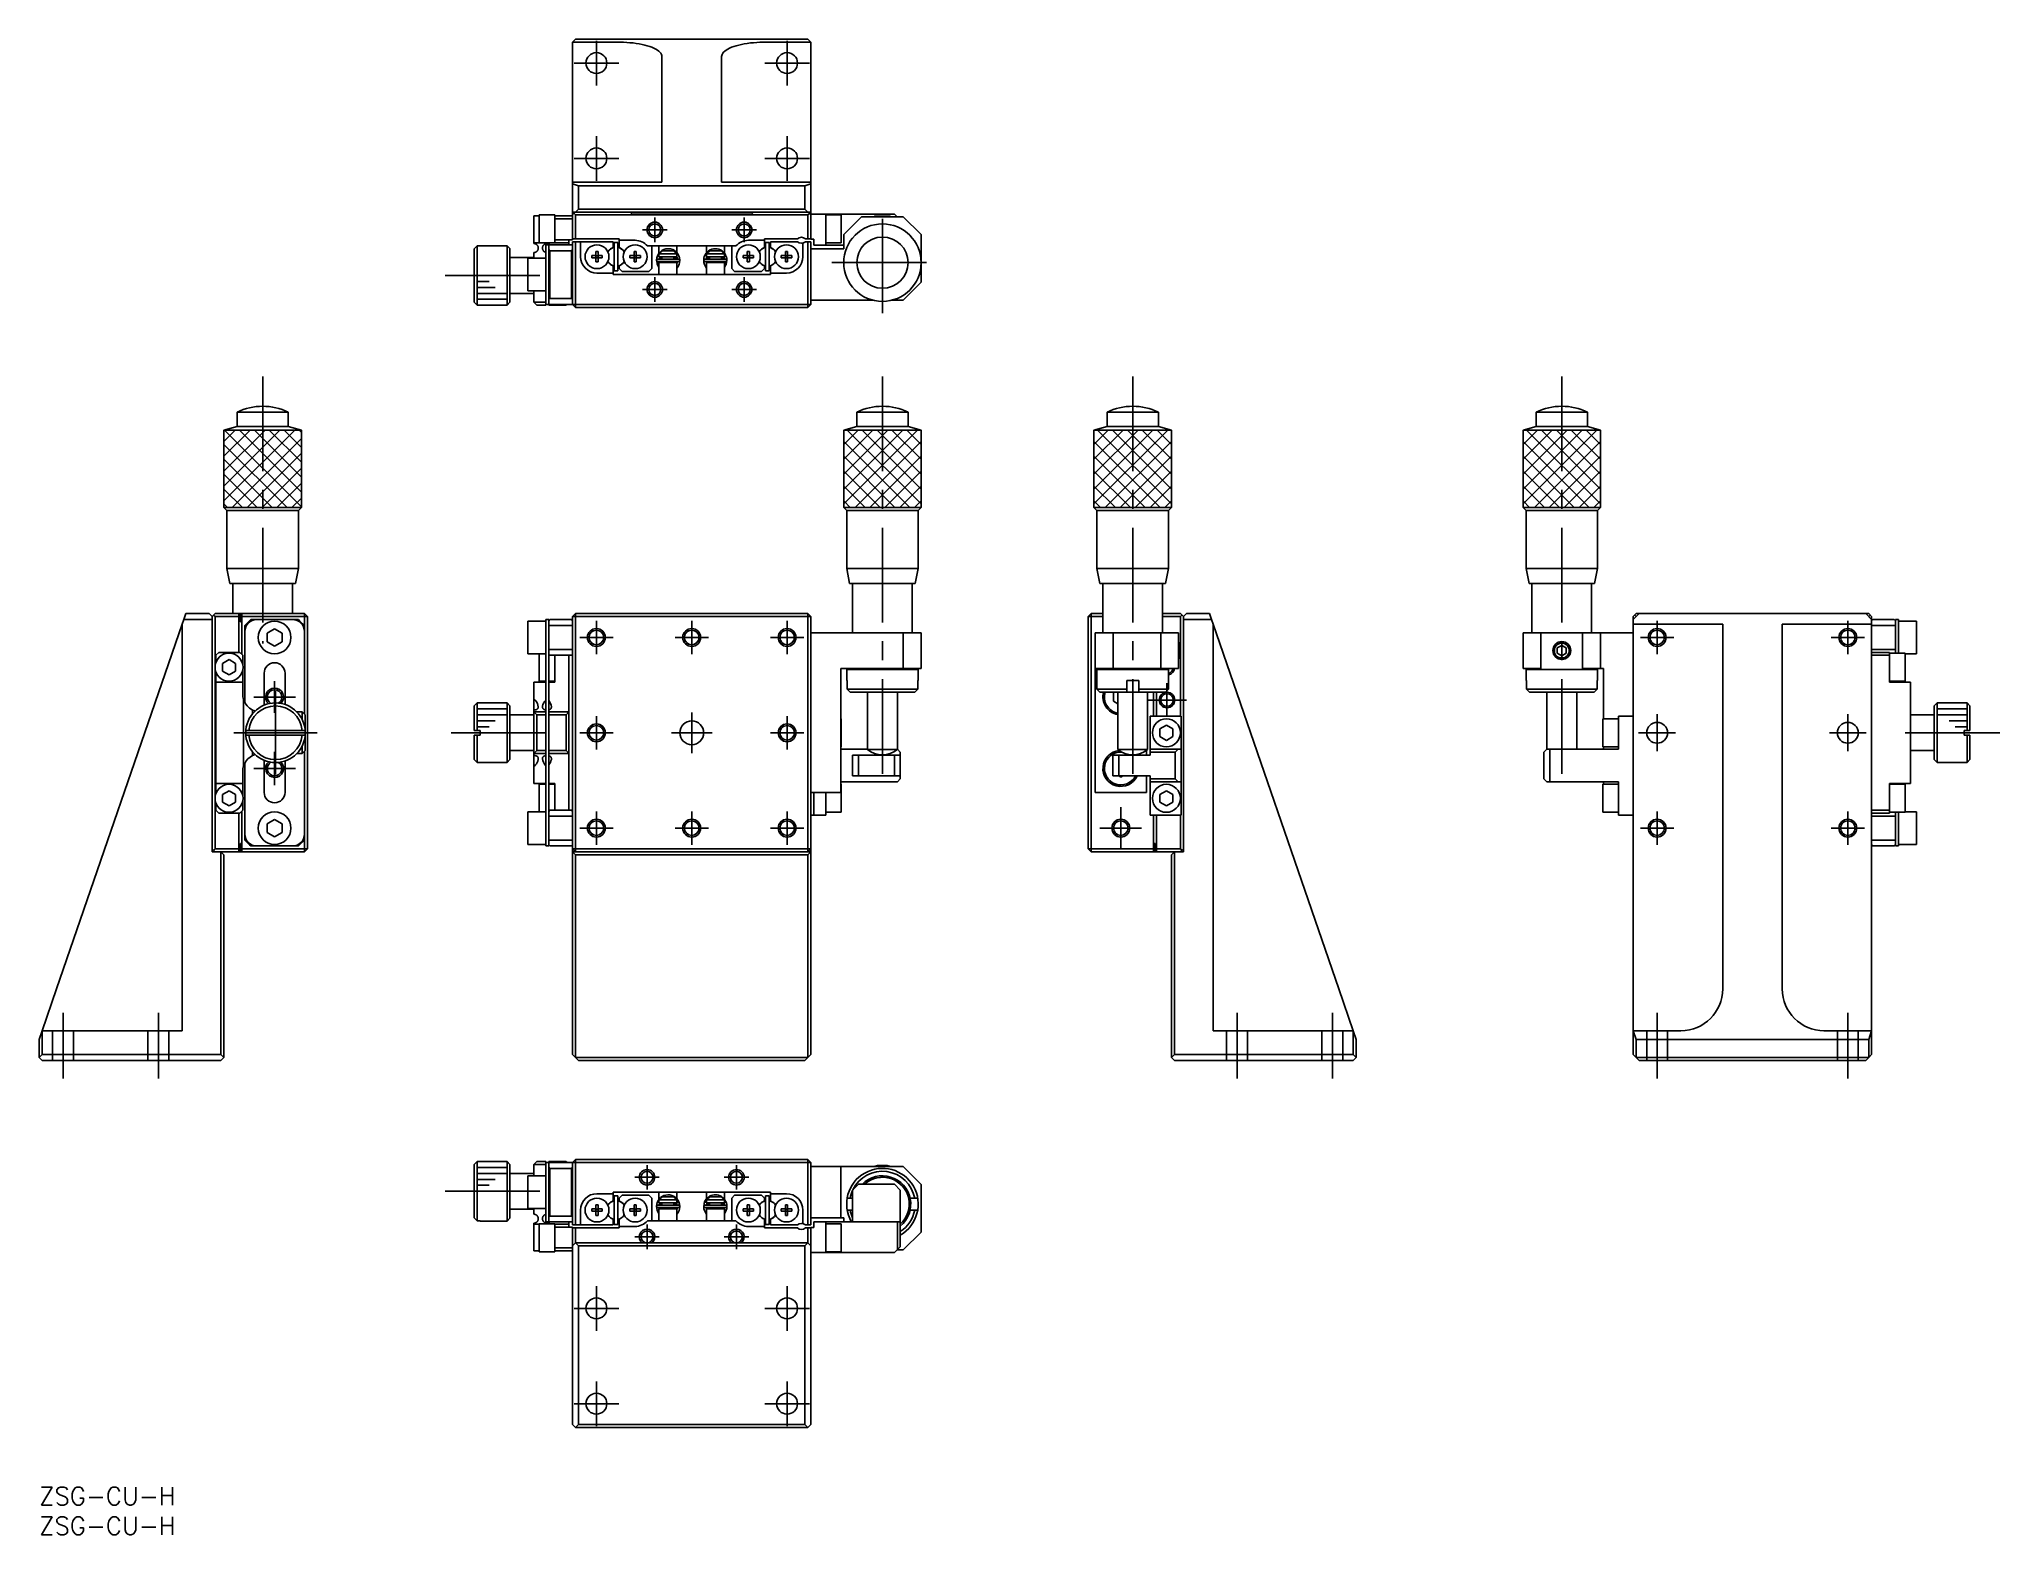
# Model space of a CAD drawing. Extents: x 0 to 329, y -8 to 243.
import ezdxf

# ---------------------------------------------------------------- set-up
doc = ezdxf.new("R2010")
doc.units = 0
doc.header["$LTSCALE"] = 0.5
doc.linetypes.add('CENTER', pattern=[50.8, 31.75, -6.35, 6.35, -6.35])
doc.linetypes.add('DASHED', pattern=[19.05, 12.7, -6.35])
for name, color, linetype in [('MSM_CENTER', 1, 'CENTER'), ('MSM_CONTINUOUS', 7, 'CONTINUOUS'), ('MSM_DASHED', 4, 'DASHED'), ('MSM_NARROW', 5, 'CONTINUOUS'), ('MSM_PART_NUMBER', 7, 'CONTINUOUS')]:
    doc.layers.add(name, color=color, linetype=linetype)
doc.styles.get("Standard").update_dxf_attribs({"font": 'txt.shx', "height": 3, "bigfont": 'bigfont.shx'})

# ---------------------------------------------------------------- blocks, each defined once
blk = doc.blocks.new('*U2')
at = {"layer": 'MSM_PART_NUMBER'}
blk.add_text('ZSG-CU-H', height=3, dxfattribs=at).set_placement((0, -3))
blk = doc.blocks.new('*U3')
at = {"layer": 'MSM_PART_NUMBER'}
blk.add_text('ZSG-CU-H', height=3, dxfattribs=at).set_placement((0, -8))

msp = doc.modelspace()

# ---------------------------------------------------------------- linework, layer by layer
at = {"layer": 'MSM_CENTER'}
for p, q in [((93.5, 235.25), (93.5, 242.75)), ((125.5, 235.25), (125.5, 242.75)), ((89.75, 239), (97.25, 239)), ((121.75, 239), (129.25, 239)), ((93.5, 219.25), (93.5, 226.75)), ((125.5, 219.25), (125.5, 226.75)), ((89.75, 223), (97.25, 223)), ((121.75, 223), (129.25, 223)), ((141.5, 197.000001), (141.5, 213.999999)), ((105.357601, 211.000002), (101.242385, 211.000002)), ((103.299993, 208.942394), (103.299993, 213.057609)), ((120.357601, 211.000002), (116.242385, 211.000002)), ((118.299993, 208.942394), (118.299993, 213.057609)), ((133.000001, 205.5), (149.999999, 205.5)), ((84, 203.35), (68, 203.35)), ((105.357602, 201), (101.242388, 201)), ((103.299994, 198.942392), (103.299994, 203.057608)), ((120.357603, 201), (116.242388, 201)), ((118.299995, 198.942392), (118.299995, 203.057608)), ((37.5, 186.400004), (37.5, 141.599996)), ((141.5, 186.400003), (141.5, 117.900004)), ((183.5, 186.400004), (183.5, 117.900004)), ((255.5, 186.400003), (255.5, 118.849997)), ((93.5, 139.799996), (93.5, 145.399996)), ((109.5, 139.799996), (109.5, 145.399996)), ((125.5, 139.799996), (125.5, 145.399996)), ((271.499999, 145.399996), (271.499999, 139.799996)), ((303.499999, 145.399996), (303.499999, 139.799996)), ((96.3, 142.599996), (90.7, 142.599996)), ((112.3, 142.599996), (106.7, 142.599996)), ((128.3, 142.599996), (122.7, 142.599996)), ((268.699999, 142.599996), (274.299999, 142.599996)), ((300.699999, 142.599996), (306.299999, 142.599996)), ((39.5, 129.938178), (39.5, 135.261814)), ((189.250001, 129.299996), (189.250001, 134.899996)), ((36.000001, 132.599996), (42.999999, 132.599996)), ((39.65, 119.599997), (39.65, 133.599997)), ((192.550001, 132.099996), (185.950001, 132.099996)), ((93.5, 123.799996), (93.5, 129.399996)), ((109.5, 123.199996), (109.5, 129.999996)), ((125.5, 123.799996), (125.5, 129.399996)), ((271.499999, 129.699996), (271.499999, 123.499996)), ((303.499999, 129.699996), (303.499999, 123.499996)), ((32.65, 126.599997), (46.65, 126.599997)), ((85, 126.599997), (68, 126.599997)), ((96.3, 126.599996), (90.7, 126.599996)), ((112.9, 126.599996), (106.1, 126.599996)), ((128.3, 126.599996), (122.7, 126.599996)), ((268.399999, 126.599996), (274.599999, 126.599996)), ((300.399999, 126.599996), (306.599999, 126.599996)), ((329, 126.599997), (312, 126.599997)), ((39.5, 123.413625), (39.5, 117.786371)), ((36.000001, 120.599998), (42.999999, 120.599998)), ((93.5, 107.799996), (93.5, 113.399996)), ((109.5, 107.799996), (109.5, 113.399996)), ((125.5, 107.799996), (125.5, 113.399996)), ((181.5, 114.099995), (181.5, 107.099997)), ((271.499999, 113.399996), (271.499999, 107.799996)), ((303.499999, 113.399996), (303.499999, 107.799996)), ((96.3, 110.599996), (90.7, 110.599996)), ((112.3, 110.599996), (106.7, 110.599996)), ((128.3, 110.599996), (122.7, 110.599996)), ((184.999999, 110.599996), (178.000001, 110.599996)), ((268.699999, 110.599996), (274.299999, 110.599996)), ((300.699999, 110.599996), (306.299999, 110.599996)), ((4, 68.599996), (4, 79.599996)), ((20, 68.599996), (20, 79.599996)), ((201, 68.599996), (201, 79.599996)), ((217, 68.599996), (217, 79.599996)), ((271.5, 79.599996), (271.5, 68.599996)), ((303.5, 79.599996), (303.5, 68.599996)), ((102, 49.942392), (102, 54.057608)), ((117, 49.942392), (117, 54.057608)), ((84, 49.65), (68, 49.65)), ((104.057608, 52.000001), (99.942392, 52.000001)), ((119.057608, 52.000001), (114.942392, 52.000001)), ((102.000001, 39.94239), (102.000001, 44.057607)), ((117.000002, 39.94239), (117.000002, 44.057607)), ((104.057609, 41.999999), (99.942394, 41.999999)), ((119.05761, 41.999999), (114.942394, 41.999999)), ((93.5, 26.25), (93.5, 33.75)), ((125.5, 26.25), (125.5, 33.75)), ((89.75, 30), (97.25, 30)), ((121.75, 30), (129.25, 30)), ((93.5, 10.25), (93.5, 17.75)), ((125.5, 10.25), (125.5, 17.75)), ((89.75, 14), (97.25, 14)), ((121.75, 14), (129.25, 14))]:
    msp.add_line(p, q, dxfattribs=at)
at = {"layer": 'MSM_CONTINUOUS'}
for p, q in [((90, 243), (89.5, 242.5)), ((89.5, 209.35), (89.5, 242.5)), ((89.5, 242.483509), (97.5, 242.483509)), ((90, 243), (129, 243)), ((97.5, 242.483509), (98.049214, 242.476078)), ((98.049214, 242.476078), (98.595041, 242.453834)), ((98.595041, 242.453834), (99.134118, 242.416912)), ((99.134118, 242.416912), (99.663119, 242.36554)), ((99.663119, 242.36554), (100.178784, 242.300036)), ((100.178784, 242.300036), (100.677933, 242.220802)), ((100.677933, 242.220802), (101.15749, 242.128328)), ((101.15749, 242.128328), (101.614497, 242.023184)), ((101.614497, 242.023184), (102.046136, 241.906017)), ((102.046136, 241.906017), (102.449747, 241.77755)), ((102.449747, 241.77755), (102.822842, 241.638576)), ((102.822842, 241.638576), (103.163119, 241.48995)), ((103.163119, 241.48995), (103.468481, 241.33259)), ((103.468481, 241.33259), (103.737046, 241.167466)), ((103.737046, 241.167466), (103.967157, 240.995595)), ((103.967157, 240.995595), (104.157396, 240.818037)), ((104.157396, 240.818037), (104.306589, 240.635887)), ((104.306589, 240.635887), (104.413818, 240.450268)), ((104.413818, 240.450268), (104.478421, 240.262325)), ((104.478421, 240.262325), (104.5, 240.073215)), ((114.5, 240.073215), (114.521579, 240.262325)), ((114.521579, 240.262325), (114.586182, 240.450268)), ((114.586182, 240.450268), (114.693411, 240.635887)), ((114.693411, 240.635887), (114.842604, 240.818037)), ((114.842604, 240.818037), (115.032843, 240.995595)), ((115.032843, 240.995595), (115.262954, 241.167466)), ((115.262954, 241.167466), (115.531519, 241.33259)), ((115.531519, 241.33259), (115.836881, 241.48995)), ((115.836881, 241.48995), (116.177158, 241.638576)), ((116.177158, 241.638576), (116.550253, 241.77755)), ((116.550253, 241.77755), (116.953864, 241.906017)), ((116.953864, 241.906017), (117.385503, 242.023184)), ((117.385503, 242.023184), (117.84251, 242.128328)), ((117.84251, 242.128328), (118.322067, 242.220802)), ((118.322067, 242.220802), (118.821216, 242.300036)), ((118.821216, 242.300036), (119.336881, 242.36554)), ((119.336881, 242.36554), (119.865882, 242.416912)), ((119.865882, 242.416912), (120.404959, 242.453834)), ((120.404959, 242.453834), (120.950786, 242.476078)), ((120.950786, 242.476078), (121.5, 242.483509)), ((121.5, 242.483509), (129.5, 242.483509)), ((129.5, 242.5), (129, 243)), ((129.5, 209.45), (129.5, 242.5)), ((104.5, 240.073215), (104.5, 219)), ((114.5, 219), (114.5, 240.073215)), ((104.5, 219), (89.5, 219)), ((89.5, 218.724903), (90.5, 218.380576)), ((128.5, 218.380576), (90.5, 218.380576)), ((90.5, 218.380576), (90.5, 214.5)), ((129.5, 219), (114.5, 219)), ((128.5, 218.380576), (129.5, 218.724903)), ((128.5, 214.5), (128.5, 218.380576)), ((89.5, 213.5), (90.5, 214.5)), ((129.5, 214), (89.5, 214)), ((90.5, 214.5), (128.5, 214.5)), ((99.5, 213.65), (99.15, 214)), ((119.85, 214), (119.5, 213.65)), ((128.5, 214.5), (129.5, 213.5)), ((83, 213.35), (83.9, 213.35)), ((83, 213.35), (83, 208.7)), ((83.9, 213.5), (83.9, 208.8)), ((86.5, 213.5), (83.9, 213.5)), ((86.5, 208.8), (86.5, 213.5)), ((86.5, 213.35), (89.5, 213.35)), ((89.5, 212.85), (86.5, 212.85)), ((89.75, 213.75), (90, 213.5)), ((90, 213.5), (90, 209.5)), ((129, 213.5), (90, 213.5)), ((99.5, 213.65), (119.5, 213.65)), ((129, 213.5), (129.25, 213.75)), ((129, 209.5), (129, 213.5)), ((129.5, 213.65), (143.5, 213.65)), ((132, 208.45), (132, 213.65)), ((134.6, 213.5), (132, 213.5)), ((134.6, 208.8), (134.6, 213.5)), ((138, 213.2), (135, 210.2)), ((138, 213.2), (145, 213.2)), ((140.25, 213.287358), (140.075284, 213.2)), ((142.75, 213.287358), (140.25, 213.287358)), ((142.924716, 213.2), (142.75, 213.287358)), ((143.95, 213.2), (143.5, 213.65)), ((148, 210.2), (145, 213.2)), ((73, 207.832187), (73.5, 208.333974)), ((73, 198.867813), (73, 207.832187)), ((73.5, 208.333974), (73.5, 198.366026)), ((73.5, 208.333974), (74, 208.333974)), ((74, 208.333974), (74, 208.35)), ((78.5, 208.35), (74, 208.35)), ((78.5, 198.35), (78.5, 208.35)), ((79, 207.85), (78.5, 208.35)), ((79, 207.85), (79, 198.85)), ((83.9, 208.85), (83, 208.85)), ((83, 208.7), (83.011761, 208.699908)), ((83.011761, 208.699908), (83.023492, 208.699632)), ((83.023492, 208.699632), (83.035281, 208.69917)), ((83.035281, 208.69917), (83.046985, 208.698527)), ((83.046985, 208.698527), (83.058909, 208.697683)), ((83.058909, 208.697683), (83.070695, 208.696661)), ((83.070695, 208.696661), (83.08242, 208.695458)), ((83.08242, 208.695458), (83.093969, 208.69409)), ((83.093969, 208.69409), (83.108419, 208.692122)), ((83.108419, 208.692122), (83.122568, 208.689916)), ((83.122568, 208.689916), (83.136399, 208.687492)), ((83.136399, 208.687492), (83.149896, 208.684868)), ((83.149896, 208.684868), (83.167865, 208.680973)), ((83.167865, 208.680973), (83.185273, 208.676756)), ((83.185273, 208.676756), (83.202133, 208.672248)), ((83.202133, 208.672248), (83.226244, 208.665066)), ((83.226244, 208.665066), (83.249352, 208.657343)), ((83.249352, 208.657343), (83.271528, 208.649127)), ((83.271528, 208.649127), (83.292842, 208.640466)), ((83.292842, 208.640466), (83.320658, 208.628)), ((83.343034, 207.283046), (83.315922, 207.269784)), ((83.320658, 208.628), (83.347218, 208.614789)), ((83.369452, 207.29731), (83.343034, 207.283046)), ((83.347218, 208.614789), (83.372633, 208.60088)), ((83.390431, 207.309638), (83.369452, 207.29731)), ((83.372633, 208.60088), (83.413044, 208.576019)), ((83.410903, 207.322579), (83.390431, 207.309638)), ((83.430837, 207.336095), (83.410903, 207.322579)), ((83.413044, 208.576019), (83.450896, 208.549327)), ((83.459395, 207.357164), (83.430837, 207.336095)), ((83.450896, 208.549327), (83.486694, 208.520641)), ((83.486684, 207.379353), (83.459395, 207.357164)), ((83.51193, 207.401888), (83.486684, 207.379353)), ((83.486694, 208.520641), (83.520302, 208.490172)), ((83.535901, 207.4253), (83.51193, 207.401888)), ((83.520302, 208.490172), (83.552403, 208.457299)), ((83.558376, 207.449285), (83.535901, 207.4253)), ((83.552403, 208.457299), (83.582369, 208.422596)), ((83.579555, 207.473958), (83.558376, 207.449285)), ((83.600066, 207.500089), (83.579555, 207.473958)), ((83.582369, 208.422596), (83.610357, 208.38585)), ((83.619174, 207.526771), (83.600066, 207.500089)), ((83.610357, 208.38585), (83.636149, 208.347259)), ((83.63675, 207.553707), (83.619174, 207.526771)), ((83.636149, 208.347259), (83.660268, 208.305735)), ((83.652955, 207.581016), (83.63675, 207.553707)), ((83.667522, 207.608074), (83.652955, 207.581016)), ((83.660268, 208.305735), (83.681896, 208.262279)), ((83.680803, 207.635345), (83.667522, 207.608074)), ((83.69275, 207.662604), (83.680803, 207.635345)), ((83.681896, 208.262279), (83.70103, 208.216565)), ((83.703473, 207.689949), (83.69275, 207.662604)), ((83.70103, 208.216565), (83.717334, 208.168932)), ((83.7151, 207.723884), (83.703473, 207.689949)), ((83.724951, 207.757801), (83.7151, 207.723884)), ((83.717334, 208.168932), (83.730926, 208.11807)), ((83.733078, 207.791589), (83.724951, 207.757801)), ((83.730926, 208.11807), (83.741085, 208.065294)), ((83.739533, 207.825138), (83.733078, 207.791589)), ((83.745549, 207.868421), (83.739533, 207.825138)), ((83.741085, 208.065294), (83.745862, 208.028676)), ((83.748991, 207.911131), (83.745549, 207.868421)), ((83.745862, 208.028676), (83.748864, 207.991257)), ((83.748864, 207.991257), (83.749994, 207.953111)), ((83.749994, 207.953111), (83.748991, 207.911131)), ((83.9, 208.8), (86.5, 208.8)), ((84.450304, 207.928636), (84.450337, 207.972463)), ((84.452917, 207.883934), (84.450304, 207.928636)), ((84.450337, 207.972463), (84.452858, 208.015407)), ((84.452858, 208.015407), (84.457725, 208.05736)), ((84.458337, 207.838493), (84.452917, 207.883934)), ((84.457725, 208.05736), (84.464791, 208.098214)), ((84.466721, 207.792515), (84.458337, 207.838493)), ((84.464791, 208.098214), (84.477822, 208.15239)), ((84.474804, 207.758724), (84.466721, 207.792515)), ((84.484624, 207.724765), (84.474804, 207.758724)), ((84.477822, 208.15239), (84.494476, 208.204436)), ((84.49623, 207.690761), (84.484624, 207.724765)), ((84.494476, 208.204436), (84.514474, 208.254227)), ((84.50967, 207.656837), (84.49623, 207.690761)), ((84.524084, 207.625011), (84.50967, 207.656837)), ((84.514474, 208.254227), (84.536669, 208.300003)), ((84.540269, 207.593342), (84.524084, 207.625011)), ((84.536669, 208.300003), (84.56163, 208.343702)), ((84.558221, 207.561983), (84.540269, 207.593342)), ((84.577936, 207.531087), (84.558221, 207.561983)), ((84.56163, 208.343702), (84.58923, 208.385281)), ((84.599411, 207.500808), (84.577936, 207.531087)), ((84.58923, 208.385281), (84.619339, 208.424693)), ((84.62264, 207.471298), (84.599411, 207.500808)), ((84.619339, 208.424693), (84.652879, 208.463022)), ((84.646595, 207.4438), (84.62264, 207.471298)), ((84.672186, 207.41717), (84.646595, 207.4438)), ((84.652879, 208.463022), (84.689096, 208.499124)), ((84.699351, 207.391564), (84.672186, 207.41717)), ((84.689096, 208.499124), (84.728079, 208.532945)), ((84.720195, 207.373559), (84.699351, 207.391564)), ((84.741866, 207.356192), (84.720195, 207.373559)), ((84.728079, 208.532945), (84.769916, 208.564433)), ((84.764323, 207.339523), (84.741866, 207.356192)), ((84.787522, 207.323612), (84.764323, 207.339523)), ((84.769916, 208.564433), (84.807571, 208.589159)), ((84.812219, 207.308033), (84.787522, 207.323612)), ((84.807571, 208.589159), (84.847783, 208.61217)), ((84.837681, 207.293329), (84.812219, 207.308033)), ((84.863842, 207.279558), (84.837681, 207.293329)), ((84.847783, 208.61217), (84.890896, 208.633341)), ((84.890636, 207.266777), (84.863842, 207.279558)), ((84.890896, 208.633341), (84.913862, 208.643289)), ((84.913862, 208.643289), (84.937859, 208.652742)), ((84.937859, 208.652742), (84.962978, 208.661621)), ((84.962978, 208.661621), (84.98931, 208.669846)), ((84.98931, 208.669846), (85.016947, 208.677337)), ((85, 208.5), (85, 198.35)), ((85, 208.5), (89.5, 208.5)), ((85.016947, 208.677337), (85.04598, 208.684015)), ((85.04598, 208.684015), (85.059192, 208.686662)), ((85.059192, 208.686662), (85.072749, 208.689122)), ((85.072749, 208.689122), (85.08663, 208.691377)), ((85.08663, 208.691377), (85.10081, 208.693408)), ((85.10081, 208.693408), (85.115266, 208.695197)), ((85.115266, 208.695197), (85.129976, 208.696724)), ((85.129976, 208.696724), (85.141128, 208.697685)), ((85.141128, 208.697685), (85.152416, 208.698488)), ((85.152416, 208.698488), (85.163808, 208.699126)), ((85.163808, 208.699126), (85.175271, 208.699592)), ((85.175271, 208.699592), (85.187235, 208.69989)), ((85.187235, 208.69989), (85.199249, 208.699998)), ((85.199249, 208.699998), (85.211264, 208.699914)), ((85.211264, 208.699914), (85.223234, 208.69964)), ((85.223234, 208.69964), (85.236746, 208.699096)), ((85.236746, 208.699096), (85.250172, 208.698312)), ((85.250172, 208.698312), (85.263467, 208.6973)), ((85.263467, 208.6973), (85.276589, 208.696072)), ((85.276589, 208.696072), (85.289493, 208.694639)), ((85.289493, 208.694639), (85.302136, 208.693013)), ((85.302136, 208.693013), (85.321874, 208.690032)), ((85.321874, 208.690032), (85.341036, 208.686622)), ((85.341036, 208.686622), (85.359617, 208.68282)), ((85.359617, 208.68282), (85.377613, 208.678667)), ((85.377613, 208.678667), (85.395021, 208.674202)), ((85.395021, 208.674202), (85.411834, 208.669462)), ((85.411834, 208.669462), (85.452882, 208.656156)), ((85.452882, 208.656156), (85.491242, 208.641332)), ((85.491242, 208.641332), (85.527174, 208.625114)), ((85.5, 198.35), (85.5, 208.5)), ((85.5, 207.7), (85.7, 207.5)), ((85.527174, 208.625114), (85.560941, 208.607623)), ((85.560941, 208.607623), (85.592806, 208.588981)), ((85.592806, 208.588981), (85.623029, 208.569311)), ((85.623029, 208.569311), (85.663527, 208.539639)), ((85.663527, 208.539639), (85.701376, 208.507831)), ((85.7, 207.5), (85.7, 199.5)), ((89.3, 207.5), (85.7, 207.5)), ((85.701376, 208.507831), (85.709702, 208.500186)), ((86.5, 209.35), (89.5, 209.35)), ((88.9, 208.85), (86.5, 208.85)), ((88.9, 209.35), (88.9, 208.5)), ((89.3, 207.5), (89.5, 207.7)), ((89.3, 199.5), (89.3, 207.5)), ((97.3, 209.5), (89.5, 209.5)), ((89.5, 198.5), (89.5, 209)), ((89.5, 209), (96.3, 209)), ((90, 198), (90, 209)), ((90.85, 206.5), (90.85, 209)), ((93.42, 207.386361), (93.78, 207.386361)), ((93.42, 206.68), (93.42, 207.386361)), ((93.78, 207.386361), (93.78, 206.68)), ((96.039905, 207.90064), (96.3, 208.050806)), ((96.3, 208.050806), (96.3, 209)), ((96.5, 208.9), (96.5, 204.1)), ((96.5, 208.9), (97.1, 208.9)), ((97.1, 204.1), (97.1, 208.9)), ((97.3, 209.5), (97.3, 208.050806)), ((100, 209.25), (97.3, 209.25)), ((97.560095, 207.90064), (97.3, 208.050806)), ((99.82, 207.386361), (100.18, 207.386361)), ((99.82, 206.68), (99.82, 207.386361)), ((100.18, 207.386361), (100.18, 206.68)), ((116.920938, 208.3), (102.079062, 208.3)), ((102.8, 204.5), (102.8, 208.3)), ((104, 208.3), (104, 207.078609)), ((104.054317, 207), (104.583485, 207.5)), ((104.583485, 207.5), (106.416515, 207.5)), ((106.416515, 207.5), (106.945683, 207)), ((107, 207.191739), (107, 208.3)), ((112, 208.3), (112, 207.191834)), ((112.054317, 207), (112.583485, 207.5)), ((112.583485, 207.5), (114.416515, 207.5)), ((114.416515, 207.5), (114.945683, 207)), ((115, 207.078434), (115, 208.3)), ((116.2, 208.3), (116.2, 204.5)), ((118.82, 207.386361), (119.18, 207.386361)), ((118.82, 206.68), (118.82, 207.386361)), ((121.7, 209.25), (119, 209.25)), ((119.18, 207.386361), (119.18, 206.68)), ((121.439905, 207.90064), (121.7, 208.050806)), ((121.7, 209.5), (127.238562, 209.5)), ((121.7, 208.050806), (121.7, 209.5)), ((121.9, 208.9), (121.9, 204.1)), ((122.5, 208.9), (121.9, 208.9)), ((122.5, 204.1), (122.5, 208.9)), ((127.238562, 209), (122.7, 209)), ((122.7, 209), (122.7, 208.050806)), ((122.960095, 207.90064), (122.7, 208.050806)), ((125.22, 207.386361), (125.58, 207.386361)), ((125.22, 206.68), (125.22, 207.386361)), ((125.58, 207.386361), (125.58, 206.68)), ((128.15, 208.781754), (128.15, 206.5)), ((128.561438, 209.5), (129.5, 209.5)), ((129.5, 209), (128.561438, 209)), ((129, 198), (129, 209)), ((129.5, 209.45), (130, 209.45)), ((129.5, 209), (129.5, 198.5)), ((135, 207.8), (129.5, 207.8)), ((130, 209.45), (130, 208.45)), ((130, 208.45), (135, 208.45)), ((132, 208.8), (134.6, 208.8)), ((135, 210.2), (135, 207.8)), ((148, 210.2), (148, 202.2)), ((83, 206.35), (79, 206.35)), ((82, 206.25), (82, 200.75)), ((85, 206.25), (82, 206.25)), ((83.034494, 207.200794), (83, 207.2)), ((83, 207.2), (83, 206.25)), ((83.068896, 207.203171), (83.034494, 207.200794)), ((83.10276, 207.207074), (83.068896, 207.203171)), ((83.136358, 207.2125), (83.10276, 207.207074)), ((83.16789, 207.219033), (83.136358, 207.2125)), ((83.199035, 207.226892), (83.16789, 207.219033)), ((83.22945, 207.235961), (83.199035, 207.226892)), ((83.25935, 207.246269), (83.22945, 207.235961)), ((83.287938, 207.257475), (83.25935, 207.246269)), ((83.315922, 207.269784), (83.287938, 207.257475)), ((84.917217, 207.255357), (84.890636, 207.266777)), ((84.944354, 207.24492), (84.917217, 207.255357)), ((84.971973, 207.235508), (84.944354, 207.24492)), ((85, 207.227158), (84.971973, 207.235508)), ((92.713639, 206.68), (93.42, 206.68)), ((92.713639, 206.32), (92.713639, 206.68)), ((92.713639, 206.32), (93.42, 206.32)), ((93.430372, 206.669628), (93.42, 206.68)), ((93.430372, 206.330372), (93.42, 206.32)), ((93.42, 205.613639), (93.42, 206.32)), ((93.78, 205.613639), (93.42, 205.613639)), ((93.430372, 206.669628), (93.769628, 206.669628)), ((93.430372, 206.330372), (93.430372, 206.669628)), ((93.769628, 206.330372), (93.430372, 206.330372)), ((93.769628, 206.669628), (93.78, 206.68)), ((93.769628, 206.669628), (93.769628, 206.330372)), ((93.769628, 206.330372), (93.78, 206.32)), ((93.78, 206.68), (94.486361, 206.68)), ((93.78, 206.32), (93.78, 205.613639)), ((94.486361, 206.32), (93.78, 206.32)), ((94.486361, 206.68), (94.486361, 206.32)), ((96.3, 204.949194), (96.039905, 205.09936)), ((96.3, 203.5), (96.3, 204.949194)), ((96.5, 204.1), (97.1, 204.1)), ((97.3, 204.949194), (97.560095, 205.09936)), ((97.3, 204.949194), (97.3, 204.5)), ((97.3, 204.5), (97.8, 204)), ((97.8, 204), (102.3, 204)), ((99.113639, 206.68), (99.82, 206.68)), ((99.113639, 206.32), (99.113639, 206.68)), ((99.113639, 206.32), (99.82, 206.32)), ((99.830372, 206.669628), (99.82, 206.68)), ((99.830372, 206.330372), (99.82, 206.32)), ((99.82, 205.613639), (99.82, 206.32)), ((100.18, 205.613639), (99.82, 205.613639)), ((99.830372, 206.669628), (100.169628, 206.669628)), ((99.830372, 206.330372), (99.830372, 206.669628)), ((100.169628, 206.330372), (99.830372, 206.330372)), ((100.169628, 206.669628), (100.18, 206.68)), ((100.169628, 206.669628), (100.169628, 206.330372)), ((100.169628, 206.330372), (100.18, 206.32)), ((100.18, 206.68), (100.886361, 206.68)), ((100.18, 206.32), (100.18, 205.613639)), ((100.886361, 206.32), (100.18, 206.32)), ((100.886361, 206.68), (100.886361, 206.32)), ((102.3, 204), (102.8, 204.5)), ((103.5984, 205.867987), (103.731933, 205.18406)), ((103.697916, 205.417153), (103.697888, 205.382732)), ((103.697888, 205.382732), (103.699582, 205.348355)), ((103.699666, 205.451534), (103.697916, 205.417153)), ((103.699582, 205.348355), (103.702995, 205.314105)), ((103.703135, 205.485791), (103.699666, 205.451534)), ((103.702995, 205.314105), (103.708116, 205.280067)), ((103.708315, 205.519841), (103.703135, 205.485791)), ((103.708116, 205.280067), (103.714935, 205.246322)), ((103.715194, 205.553601), (103.708315, 205.519841)), ((103.714935, 205.246322), (103.723434, 205.212954)), ((103.723756, 205.586987), (103.715194, 205.553601)), ((103.723434, 205.212954), (103.733593, 205.180043)), ((103.733981, 205.619918), (103.723756, 205.586987)), ((103.733593, 205.180043), (103.745388, 205.147669)), ((103.745845, 205.652313), (103.733981, 205.619918)), ((103.745388, 205.147669), (103.752639, 205.129943)), ((103.759321, 205.684093), (103.745845, 205.652313)), ((103.752285, 205.131624), (103.752938, 205.129365)), ((103.752938, 205.129365), (103.754762, 205.12761)), ((103.753681, 205.130486), (103.99991, 204.708824)), ((103.754762, 205.12761), (103.757746, 205.126368)), ((103.757577, 205.121396), (104.000005, 205.194026)), ((103.757746, 205.126368), (103.76187, 205.125648)), ((103.76494, 205.696164), (103.759321, 205.684093)), ((103.76187, 205.125648), (103.76711, 205.125454)), ((103.76711, 205.125454), (103.77343, 205.125788)), ((103.77343, 205.125788), (103.780792, 205.126648)), ((103.780792, 205.126648), (103.789147, 205.128028)), ((103.789147, 205.128028), (103.798444, 205.129919)), ((107.296922, 206.093518), (103.796922, 206.093518)), ((103.796922, 205.693518), (107.296922, 205.693518)), ((103.798444, 205.129919), (103.808621, 205.132309)), ((103.808621, 205.132309), (103.819615, 205.135184)), ((103.819615, 205.135184), (103.831356, 205.138524)), ((103.831356, 205.138524), (103.843768, 205.142308)), ((103.843768, 205.142308), (103.856773, 205.146513)), ((103.856773, 205.146513), (103.870287, 205.151111)), ((103.870287, 205.151111), (103.884224, 205.156073)), ((103.884224, 205.156073), (103.898496, 205.161368)), ((103.898496, 205.161368), (103.913011, 205.166961)), ((103.913011, 205.166961), (103.927678, 205.172817)), ((103.927678, 205.172817), (103.942401, 205.1789)), ((103.942401, 205.1789), (103.957089, 205.185169)), ((103.957089, 205.185169), (103.971646, 205.191585)), ((103.971646, 205.191585), (103.98598, 205.198107)), ((103.98598, 205.198107), (104, 205.204694)), ((104, 207.078151), (104, 207.078014)), ((107, 207), (104, 207)), ((104, 207), (104, 206.5)), ((104, 206.5), (107, 206.5)), ((107, 205.5), (104, 205.5)), ((104, 205.5), (104, 203.5)), ((104.008739, 206.09354), (104.119613, 206.500147)), ((104.050616, 206.3), (104.5, 206.3)), ((104.115828, 205.500023), (104.117214, 205.503675)), ((104.117214, 205.503675), (104.122919, 205.517353)), ((104.122919, 205.517353), (104.129311, 205.53072)), ((104.129311, 205.53072), (104.136372, 205.543742)), ((104.136372, 205.543742), (104.14408, 205.556387)), ((104.14408, 205.556387), (104.152415, 205.568624)), ((104.152415, 205.568624), (104.161351, 205.580423)), ((104.161351, 205.580423), (104.170865, 205.591756)), ((104.170865, 205.591756), (104.180929, 205.602596)), ((104.180929, 205.602596), (104.191518, 205.612919)), ((104.191518, 205.612919), (104.202602, 205.622701)), ((104.202602, 205.622701), (104.214153, 205.631921)), ((104.214153, 205.631921), (104.226141, 205.640558)), ((104.226141, 205.640558), (104.238535, 205.648593)), ((104.238535, 205.648593), (104.251304, 205.65601)), ((104.251304, 205.65601), (104.264417, 205.662793)), ((104.264417, 205.662793), (104.277841, 205.668927)), ((104.277841, 205.668927), (104.291545, 205.674401)), ((104.291545, 205.674401), (104.305494, 205.679203)), ((104.305494, 205.679203), (104.319656, 205.683323)), ((104.319656, 205.683323), (104.333998, 205.686754)), ((104.333998, 205.686754), (104.348486, 205.689488)), ((104.348486, 205.689488), (104.363086, 205.691521)), ((104.363086, 205.691521), (104.377764, 205.692849)), ((104.377764, 205.692849), (104.392486, 205.693469)), ((104.392486, 205.693469), (104.397809, 205.693518)), ((104.5, 206.5), (104.5, 206.093518)), ((104.5, 205.693518), (104.5, 205.5)), ((106.5, 206.093518), (106.5, 206.5)), ((106.5, 206.3), (107, 206.3)), ((106.5, 205.5), (106.5, 205.693518)), ((106.696035, 205.693518), (106.709989, 205.693191)), ((106.709989, 205.693191), (106.724684, 205.692157)), ((106.724684, 205.692157), (106.73931, 205.690417)), ((106.73931, 205.690417), (106.753833, 205.687977)), ((106.753833, 205.687977), (106.76822, 205.68484)), ((106.76822, 205.68484), (106.782437, 205.681013)), ((106.782437, 205.681013), (106.796451, 205.676506)), ((106.796451, 205.676506), (106.810229, 205.671327)), ((106.810229, 205.671327), (106.82374, 205.665488)), ((106.82374, 205.665488), (106.83695, 205.659)), ((106.83695, 205.659), (106.84983, 205.651878)), ((106.84983, 205.651878), (106.862347, 205.644137)), ((106.862347, 205.644137), (106.874471, 205.635792)), ((106.874471, 205.635792), (106.886173, 205.626863)), ((106.886173, 205.626863), (106.897422, 205.617367)), ((106.897422, 205.617367), (106.908192, 205.607327)), ((106.908192, 205.607327), (106.918454, 205.596764)), ((106.918454, 205.596764), (106.928181, 205.585702)), ((106.928181, 205.585702), (106.937348, 205.574165)), ((106.937348, 205.574165), (106.94593, 205.562181)), ((106.94593, 205.562181), (106.953902, 205.549777)), ((106.953902, 205.549777), (106.961244, 205.536982)), ((106.961244, 205.536982), (106.967933, 205.523828)), ((106.967933, 205.523828), (106.97395, 205.510345)), ((106.97395, 205.510345), (106.978016, 205.500023)), ((106.974529, 206.50019), (107.084822, 206.093522)), ((107, 207.19113), (107, 207.191356)), ((107, 206.5), (107, 207)), ((107, 206.3), (107, 206.434175)), ((107, 203.5), (107, 205.5)), ((107.037425, 205.464905), (107.000234, 205.352235)), ((107.085124, 205.693426), (107.037425, 205.464905)), ((107.340651, 205.132001), (107.34047, 205.132076)), ((107.341559, 205.131624), (107.340651, 205.132001)), ((107.34079, 205.129186), (107.341205, 205.129943)), ((107.341205, 205.129943), (107.359225, 205.177016)), ((107.341205, 205.129943), (107.341559, 205.131624)), ((107.359225, 205.177016), (107.359898, 205.178996)), ((107.359898, 205.178996), (107.360736, 205.181491)), ((107.360736, 205.181491), (107.361237, 205.182999)), ((107.361237, 205.182999), (107.361585, 205.184052)), ((107.361585, 205.184052), (107.362097, 205.185613)), ((107.362097, 205.185613), (107.362564, 205.187047)), ((107.362564, 205.187047), (107.362854, 205.187942)), ((107.362854, 205.187942), (107.363173, 205.188932)), ((107.363173, 205.188932), (107.363612, 205.190306)), ((107.363612, 205.190306), (107.363946, 205.191355)), ((111.636653, 205.189474), (111.636945, 205.188567)), ((111.636945, 205.188567), (111.638003, 205.185307)), ((111.638003, 205.185307), (111.638381, 205.184156)), ((111.638381, 205.184156), (111.638677, 205.183258)), ((111.638677, 205.183258), (111.639099, 205.181987)), ((111.639099, 205.181987), (111.658795, 205.129943)), ((111.658863, 205.134144), (111.658441, 205.131624)), ((111.658441, 205.131624), (111.659303, 205.131982)), ((111.658795, 205.129943), (111.658441, 205.131624)), ((111.65921, 205.129186), (111.658795, 205.129943)), ((111.659361, 205.132006), (111.659482, 205.132056)), ((111.659482, 205.132056), (111.659645, 205.132124)), ((115.203078, 206.093518), (111.703078, 206.093518)), ((111.703078, 205.693518), (115.203078, 205.693518)), ((111.962495, 205.465181), (111.914872, 205.693459)), ((111.915185, 206.093572), (112.025427, 206.500085)), ((111.999662, 205.352514), (111.962495, 205.465181)), ((115, 207), (112, 207)), ((112, 207), (112, 206.5)), ((112, 206.5), (115, 206.5)), ((112, 206.434516), (112, 206.434356)), ((112, 206.434094), (112, 206.3)), ((112, 206.3), (112.5, 206.3)), ((115, 205.5), (112, 205.5)), ((112, 205.5), (112, 203.5)), ((112.021984, 205.500023), (112.023371, 205.503675)), ((112.023371, 205.503675), (112.029075, 205.517353)), ((112.029075, 205.517353), (112.035467, 205.53072)), ((112.035467, 205.53072), (112.042528, 205.543742)), ((112.042528, 205.543742), (112.050237, 205.556387)), ((112.050237, 205.556387), (112.058571, 205.568624)), ((112.058571, 205.568624), (112.067507, 205.580423)), ((112.067507, 205.580423), (112.077021, 205.591756)), ((112.077021, 205.591756), (112.087086, 205.602596)), ((112.087086, 205.602596), (112.097674, 205.612919)), ((112.097674, 205.612919), (112.108758, 205.622701)), ((112.108758, 205.622701), (112.120309, 205.631921)), ((112.120309, 205.631921), (112.132297, 205.640558)), ((112.132297, 205.640558), (112.144691, 205.648593)), ((112.144691, 205.648593), (112.15746, 205.65601)), ((112.15746, 205.65601), (112.170573, 205.662793)), ((112.170573, 205.662793), (112.183997, 205.668927)), ((112.183997, 205.668927), (112.197701, 205.674401)), ((112.197701, 205.674401), (112.21165, 205.679203)), ((112.21165, 205.679203), (112.225813, 205.683323)), ((112.225813, 205.683323), (112.240155, 205.686754)), ((112.240155, 205.686754), (112.254642, 205.689488)), ((112.254642, 205.689488), (112.269242, 205.691521)), ((112.269242, 205.691521), (112.28392, 205.692849)), ((112.28392, 205.692849), (112.298642, 205.693469)), ((112.298642, 205.693469), (112.303965, 205.693518)), ((112.5, 206.5), (112.5, 206.093518)), ((112.5, 205.693518), (112.5, 205.5)), ((114.5, 206.093518), (114.5, 206.5)), ((114.5, 206.3), (114.94983, 206.3)), ((114.5, 205.5), (114.5, 205.693518)), ((114.602191, 205.693518), (114.616146, 205.693191)), ((114.616146, 205.693191), (114.63084, 205.692157)), ((114.63084, 205.692157), (114.645466, 205.690417)), ((114.645466, 205.690417), (114.65999, 205.687977)), ((114.65999, 205.687977), (114.674376, 205.68484)), ((114.674376, 205.68484), (114.688593, 205.681013)), ((114.688593, 205.681013), (114.702607, 205.676506)), ((114.702607, 205.676506), (114.716385, 205.671327)), ((114.716385, 205.671327), (114.729896, 205.665488)), ((114.729896, 205.665488), (114.743107, 205.659)), ((114.743107, 205.659), (114.755986, 205.651878)), ((114.755986, 205.651878), (114.768503, 205.644137)), ((114.768503, 205.644137), (114.780627, 205.635792)), ((114.780627, 205.635792), (114.792329, 205.626863)), ((114.792329, 205.626863), (114.803579, 205.617367)), ((114.803579, 205.617367), (114.814348, 205.607327)), ((114.814348, 205.607327), (114.82461, 205.596764)), ((114.82461, 205.596764), (114.834337, 205.585702)), ((114.834337, 205.585702), (114.843504, 205.574165)), ((114.843504, 205.574165), (114.852086, 205.562181)), ((114.852086, 205.562181), (114.860058, 205.549777)), ((114.860058, 205.549777), (114.8674, 205.536982)), ((114.8674, 205.536982), (114.874089, 205.523828)), ((114.874089, 205.523828), (114.880106, 205.510345)), ((114.880106, 205.510345), (114.884172, 205.500023)), ((114.880394, 206.500132), (114.991258, 206.093569)), ((115.242423, 205.121396), (114.999995, 205.194026)), ((115, 206.5), (115, 207)), ((115, 203.5), (115, 205.5)), ((115.01402, 205.198107), (115, 205.204694)), ((115.00002, 204.708732), (115.246319, 205.130486)), ((115.028354, 205.191585), (115.01402, 205.198107)), ((115.042911, 205.185169), (115.028354, 205.191585)), ((115.057599, 205.1789), (115.042911, 205.185169)), ((115.072322, 205.172817), (115.057599, 205.1789)), ((115.086989, 205.166961), (115.072322, 205.172817)), ((115.101504, 205.161368), (115.086989, 205.166961)), ((115.115776, 205.156073), (115.101504, 205.161368)), ((115.129713, 205.151111), (115.115776, 205.156073)), ((115.143227, 205.146513), (115.129713, 205.151111)), ((115.156232, 205.142308), (115.143227, 205.146513)), ((115.168644, 205.138524), (115.156232, 205.142308)), ((115.180385, 205.135184), (115.168644, 205.138524)), ((115.191379, 205.132309), (115.180385, 205.135184)), ((115.201556, 205.129919), (115.191379, 205.132309)), ((115.210853, 205.128028), (115.201556, 205.129919)), ((115.219208, 205.126648), (115.210853, 205.128028)), ((115.22657, 205.125788), (115.219208, 205.126648)), ((115.23289, 205.125454), (115.22657, 205.125788)), ((115.23813, 205.125648), (115.23289, 205.125454)), ((115.249082, 205.664801), (115.235083, 205.696115)), ((115.242254, 205.126368), (115.23813, 205.125648)), ((115.245238, 205.12761), (115.242254, 205.126368)), ((115.247062, 205.129365), (115.245238, 205.12761)), ((115.247715, 205.131624), (115.247062, 205.129365)), ((115.247361, 205.129943), (115.25943, 205.160294)), ((115.261569, 205.632666), (115.249082, 205.664801)), ((115.25943, 205.160294), (115.270593, 205.19291)), ((115.272431, 205.599961), (115.261569, 205.632666)), ((115.26766, 205.183018), (115.401617, 205.869241)), ((115.270593, 205.19291), (115.280108, 205.22603)), ((115.281642, 205.566767), (115.272431, 205.599961)), ((115.280108, 205.22603), (115.287952, 205.259573)), ((115.289181, 205.533164), (115.281642, 205.566767)), ((115.287952, 205.259573), (115.294106, 205.293456)), ((115.295028, 205.499234), (115.289181, 205.533164)), ((115.294106, 205.293456), (115.298556, 205.327596)), ((115.299171, 205.465061), (115.295028, 205.499234)), ((115.298556, 205.327596), (115.301292, 205.361911)), ((115.301599, 205.430727), (115.299171, 205.465061)), ((115.301292, 205.361911), (115.302307, 205.396315)), ((115.302307, 205.396315), (115.301599, 205.430727)), ((116.2, 204.5), (116.7, 204)), ((116.7, 204), (121.2, 204)), ((118.113639, 206.68), (118.82, 206.68)), ((118.113639, 206.32), (118.113639, 206.68)), ((118.82, 206.32), (118.113639, 206.32)), ((118.830372, 206.669628), (118.82, 206.68)), ((118.830372, 206.330372), (118.82, 206.32)), ((118.82, 205.613639), (118.82, 206.32)), ((119.18, 205.613639), (118.82, 205.613639)), ((118.830372, 206.669628), (119.169628, 206.669628)), ((118.830372, 206.330372), (118.830372, 206.669628)), ((119.169628, 206.330372), (118.830372, 206.330372)), ((119.169628, 206.669628), (119.18, 206.68)), ((119.169628, 206.669628), (119.169628, 206.330372)), ((119.169628, 206.330372), (119.18, 206.32)), ((119.18, 206.68), (119.886361, 206.68)), ((119.18, 206.32), (119.18, 205.613639)), ((119.886361, 206.32), (119.18, 206.32)), ((119.886361, 206.68), (119.886361, 206.32)), ((121.2, 204), (121.7, 204.5)), ((121.7, 204.949194), (121.439905, 205.09936)), ((121.7, 204.5), (121.7, 204.949194)), ((122.5, 204.1), (121.9, 204.1)), ((122.7, 204.949194), (122.960095, 205.09936)), ((122.7, 203.5), (122.7, 204.949194)), ((124.513639, 206.68), (125.22, 206.68)), ((124.513639, 206.32), (124.513639, 206.68)), ((125.22, 206.32), (124.513639, 206.32)), ((125.230372, 206.669628), (125.22, 206.68)), ((125.230372, 206.330372), (125.22, 206.32)), ((125.22, 205.613639), (125.22, 206.32)), ((125.58, 205.613639), (125.22, 205.613639)), ((125.230372, 206.669628), (125.569628, 206.669628)), ((125.230372, 206.330372), (125.230372, 206.669628)), ((125.569628, 206.330372), (125.230372, 206.330372)), ((125.569628, 206.669628), (125.58, 206.68)), ((125.569628, 206.669628), (125.569628, 206.330372)), ((125.569628, 206.330372), (125.58, 206.32)), ((125.58, 206.68), (126.286361, 206.68)), ((125.58, 206.32), (125.58, 205.613639)), ((126.286361, 206.32), (125.58, 206.32)), ((126.286361, 206.68), (126.286361, 206.32)), ((82, 200.75), (85, 200.75)), ((83, 198.85), (83, 200.75)), ((96.3, 203.75), (93.6, 203.75)), ((122.7, 203.5), (96.3, 203.5)), ((125.4, 203.75), (122.7, 203.75)), ((145, 199.2), (148, 202.2)), ((73.5, 198.366026), (73, 198.867813)), ((74, 198.366026), (73.5, 198.366026)), ((74, 198.35), (74, 198.366026)), ((74, 198.35), (78.5, 198.35)), ((78.5, 198.35), (79, 198.85)), ((79, 200.35), (83, 200.35)), ((83, 198.85), (83.5, 198.35)), ((83, 198.85), (85, 198.85)), ((85, 198.35), (83.5, 198.35)), ((129.5, 198.5), (85, 198.5)), ((85.7, 199.5), (85.5, 199.3)), ((88.4, 198.35), (85.5, 198.35)), ((85.7, 199.5), (89.3, 199.5)), ((88.4, 198.35), (88.55, 198.5)), ((89.5, 199.3), (89.3, 199.5)), ((90, 198), (89.5, 198.5)), ((129, 198), (90, 198)), ((129, 198), (129.5, 198.5)), ((139.900004, 199.2), (129.5, 199.2)), ((145, 199.2), (143.099996, 199.2)), ((33.2, 177.989491), (31.000001, 177.400003)), ((33.2, 180.400002), (41.8, 180.400002)), ((33.2, 180.400002), (33.2, 177.989491)), ((33.2, 177.989491), (41.8, 177.989491)), ((41.8, 177.989491), (41.8, 180.400002)), ((43.999999, 177.400003), (41.8, 177.989491)), ((137.2, 177.989491), (135.000001, 177.400003)), ((137.2, 180.400002), (145.8, 180.400002)), ((137.2, 180.400002), (137.2, 177.989491)), ((137.2, 177.989491), (145.8, 177.989491)), ((145.8, 177.989491), (145.8, 180.400002)), ((147.999999, 177.400003), (145.8, 177.989491)), ((179.2, 177.989491), (177.000001, 177.400003)), ((179.2, 180.400002), (187.8, 180.400002)), ((179.2, 180.400002), (179.2, 177.989491)), ((179.2, 177.989491), (187.8, 177.989491)), ((187.8, 177.989491), (187.8, 180.400002)), ((189.999999, 177.400003), (187.8, 177.989491)), ((251.2, 177.989491), (249.000001, 177.400003)), ((251.2, 180.400002), (259.8, 180.400002)), ((251.2, 180.400002), (251.2, 177.989491)), ((251.2, 177.989491), (259.8, 177.989491)), ((259.8, 177.989491), (259.8, 180.400002)), ((261.999999, 177.400003), (259.8, 177.989491)), ((31.000001, 177.400003), (43.999999, 177.400003)), ((31.000001, 164.400002), (31.000001, 177.400003)), ((43.999999, 177.400003), (43.999999, 164.400002)), ((135.000001, 177.400003), (147.999999, 177.400003)), ((135.000001, 164.400002), (135.000001, 177.400003)), ((147.999999, 177.400003), (147.999999, 164.400002)), ((177.000001, 177.400003), (189.999999, 177.400003)), ((177.000001, 164.400002), (177.000001, 177.400003)), ((189.999999, 177.400003), (189.999999, 164.400002)), ((249.000001, 177.400003), (261.999999, 177.400003)), ((249.000001, 164.400002), (249.000001, 177.400003)), ((261.999999, 177.400003), (261.999999, 164.400002)), ((31.000001, 164.400002), (31.500004, 163.9)), ((43.999999, 164.400002), (31.000001, 164.400002)), ((31.500004, 163.9), (43.499996, 163.9)), ((31.500004, 163.9), (31.500004, 154.149995)), ((43.499996, 163.9), (43.999999, 164.400002)), ((43.499996, 154.149995), (43.499996, 163.9)), ((135.000001, 164.400002), (135.500004, 163.9)), ((147.999999, 164.400002), (135.000001, 164.400002)), ((135.500004, 163.9), (147.499996, 163.9)), ((135.500004, 163.9), (135.500004, 154.149995)), ((147.499996, 163.9), (147.999999, 164.400002)), ((147.499996, 154.149995), (147.499996, 163.9)), ((177.000001, 164.400002), (177.500004, 163.9)), ((189.999999, 164.400002), (177.000001, 164.400002)), ((177.500004, 163.9), (189.499996, 163.9)), ((177.500004, 163.9), (177.500004, 154.149995)), ((189.499996, 163.9), (189.999999, 164.400002)), ((189.499996, 154.149995), (189.499996, 163.9)), ((249.000001, 164.400002), (249.500004, 163.9)), ((261.999999, 164.400002), (249.000001, 164.400002)), ((249.500004, 163.9), (261.499996, 163.9)), ((249.500004, 163.9), (249.500004, 154.149995)), ((261.499996, 163.9), (261.999999, 164.400002)), ((261.499996, 154.149995), (261.499996, 163.9)), ((31.500004, 154.149995), (43.499996, 154.149995)), ((31.500004, 154.149995), (32.000003, 151.649996)), ((32.000003, 151.649996), (42.999997, 151.649996)), ((32.5, 151.649996), (32.5, 146.599996)), ((42.5, 146.599996), (42.5, 151.649996)), ((42.999997, 151.649996), (43.499996, 154.149995)), ((135.500004, 154.149995), (147.499996, 154.149995)), ((135.500004, 154.149995), (136.000003, 151.649996)), ((136.000003, 151.649996), (146.999997, 151.649996)), ((136.5, 151.649996), (136.5, 143.399996)), ((146.5, 143.399996), (146.5, 151.649996)), ((146.999997, 151.649996), (147.499996, 154.149995)), ((177.500004, 154.149995), (189.499996, 154.149995)), ((177.500004, 154.149995), (178.000003, 151.649996)), ((178.000003, 151.649996), (188.999997, 151.649996)), ((178.5, 151.649996), (178.5, 143.399996)), ((188.5, 143.399996), (188.5, 151.649996)), ((188.999997, 151.649996), (189.499996, 154.149995)), ((249.500004, 154.149995), (261.499996, 154.149995)), ((249.500004, 154.149995), (250.000003, 151.649996)), ((250.000003, 151.649996), (260.999997, 151.649996)), ((250.5, 151.649996), (250.5, 143.399996)), ((260.5, 143.399996), (260.5, 151.649996)), ((260.999997, 151.649996), (261.499996, 154.149995)), ((2.926785, 83.599996), (24, 144.801058)), ((24.275097, 145.599996), (24, 144.801058)), ((24, 76.599996), (24, 144.801058)), ((24.275097, 145.599996), (24.619424, 146.599996)), ((29, 145.599996), (24.275097, 145.599996)), ((24.619424, 146.599996), (28.5, 146.599996)), ((29, 146.099996), (28.5, 146.599996)), ((29, 146.099996), (29.5, 146.599996)), ((29, 106.599996), (29, 146.099996)), ((29.5, 146.099996), (29.25, 146.349996)), ((29.5, 146.599996), (44.5, 146.599996)), ((33.5, 146.099996), (29.5, 146.099996)), ((29.5, 146.099996), (29.5, 107.099996)), ((33.5, 140.099996), (33.5, 146.599996)), ((33.75, 146.599996), (33.75, 145.199996)), ((33.75, 145.199996), (34, 145.199996)), ((34, 146.599996), (34, 139.749996)), ((45, 146.099996), (34, 146.099996)), ((35.5, 145.599996), (34.5, 144.599996)), ((35.62822, 145.399996), (35.3, 145.399996)), ((35.5, 145.599996), (43.5, 145.599996)), ((43.7, 145.399996), (43.37178, 145.399996)), ((43.5, 145.599996), (43.7, 145.399996)), ((44.5, 144.599996), (43.7, 145.399996)), ((44.5, 146.599996), (44.5, 129.749997)), ((45, 146.099996), (44.5, 146.599996)), ((45, 146.099996), (45, 107.099996)), ((82, 145.349997), (82, 139.849997)), ((85, 145.349997), (82, 145.349997)), ((85, 145.599996), (85.5, 145.599996)), ((85, 107.599997), (85, 145.599996)), ((85.7, 145.599996), (85.5, 145.399996)), ((85.5, 145.599996), (85.5, 107.599997)), ((85.7, 145.599996), (89.3, 145.599996)), ((89.5, 145.399996), (89.3, 145.599996)), ((90, 146.599996), (89.5, 146.099996)), ((129.5, 146.099996), (89.5, 146.099996)), ((89.5, 72.599996), (89.5, 146.099996)), ((90, 146.599996), (129, 146.599996)), ((90, 106.599996), (90, 146.599996)), ((129.5, 146.099996), (129, 146.599996)), ((129, 106.599996), (129, 146.599996)), ((129.5, 146.099996), (129.5, 72.599996)), ((176, 146.099996), (176.5, 146.599996)), ((176, 146.099996), (178.5, 146.099996)), ((176, 107.099996), (176, 146.099996)), ((176.5, 146.599996), (178.5, 146.599996)), ((176.5, 106.599996), (176.5, 146.599996)), ((188.5, 146.599996), (191.5, 146.599996)), ((191.5, 146.099996), (188.5, 146.099996)), ((191.5, 146.599996), (192, 146.099996)), ((191.75, 146.349996), (191.5, 146.099996)), ((191.5, 129.399997), (191.5, 146.099996)), ((192.5, 146.599996), (192, 146.099996)), ((192, 146.099996), (192, 106.599996)), ((196.724903, 145.599997), (192, 145.599996)), ((192.5, 146.599996), (196.380576, 146.599996)), ((196.380576, 146.599996), (196.724903, 145.599997)), ((197, 144.801058), (196.724903, 145.599997)), ((197, 76.599996), (197, 144.801058)), ((197, 144.801058), (218.073215, 83.599996)), ((268, 146.599996), (267.5, 146.099996)), ((268.5, 146.599996), (267.5, 145.599997)), ((267.5, 72.599996), (267.5, 146.099996)), ((267.5, 144.801058), (282.5, 144.801058)), ((267.75, 146.349996), (268, 146.099996)), ((268, 146.599996), (307, 146.599996)), ((282.5, 144.801058), (282.5, 83.599996)), ((292.5, 144.801058), (307.5, 144.801058)), ((292.5, 83.599996), (292.5, 144.801058)), ((307.5, 145.599996), (306.5, 146.599996)), ((307.5, 146.099996), (307, 146.599996)), ((307, 146.099996), (307.25, 146.349996)), ((307.5, 146.099996), (307.5, 72.599996)), ((307.7, 145.599996), (307.5, 145.399996)), ((307.7, 145.599996), (311.3, 145.599996)), ((311.5, 145.399996), (311.3, 145.599996)), ((311.5, 145.599996), (311.5, 139.949997)), ((311.5, 145.599996), (312, 145.599996)), ((312, 139.949997), (312, 145.599996)), ((315, 145.349997), (312, 145.349997)), ((315, 139.849997), (315, 145.349997)), ((34.5, 131.694094), (34.5, 144.599996)), ((38.25, 143.321684), (39.5, 144.043372)), ((38.25, 141.878309), (38.25, 143.321684)), ((39.5, 141.156621), (38.25, 141.878309)), ((39.5, 144.043372), (40.75, 143.321684)), ((39.5, 141.156621), (40.75, 141.878309)), ((40.75, 141.878309), (40.75, 143.321684)), ((89.5, 144.599996), (85.5, 144.599996)), ((148, 143.399996), (129.5, 143.399996)), ((145, 137.399996), (145, 143.399996)), ((148, 143.399996), (148, 137.399996)), ((177.2, 143.399996), (191.2, 143.399996)), ((177.2, 116.599996), (177.2, 143.399996)), ((180.2, 143.399996), (180.2, 137.399996)), ((188.2, 137.399996), (188.2, 143.399996)), ((191.2, 143.399996), (191.2, 137.399996)), ((191.287358, 141.649996), (191.2, 141.824712)), ((191.287358, 139.149996), (191.287358, 141.649996)), ((249, 137.399996), (249, 143.399996)), ((249, 143.399996), (267.5, 143.399996)), ((252, 143.399996), (252, 137.399996)), ((259, 137.399996), (259, 143.399996)), ((262, 143.399996), (262, 137.399996)), ((311.5, 144.599996), (307.5, 144.599996)), ((29.65, 139.599996), (30.15, 140.099996)), ((29.65, 138.426132), (29.65, 139.599996)), ((30.15, 140.099996), (33.65, 140.099996)), ((30.75, 138.235082), (31.85, 138.870167)), ((30.75, 136.964911), (30.75, 138.235082)), ((32.95, 138.235082), (31.85, 138.870167)), ((32.95, 138.235082), (32.95, 136.964911)), ((33.65, 140.099996), (34.15, 139.599996)), ((34.15, 139.599996), (34.15, 138.082179)), ((82, 139.849997), (85, 139.849997)), ((83.9, 139.849997), (83.9, 135.249997)), ((85.5, 140.599997), (89.5, 140.599997)), ((85.5, 139.799997), (85.7, 139.599997)), ((89.3, 139.599997), (85.7, 139.599997)), ((86.5, 139.599996), (86.5, 135.099996)), ((88.9, 113.599996), (88.9, 139.599996)), ((89.3, 139.599997), (89.5, 139.799997)), ((191.2, 138.975281), (191.287358, 139.149996)), ((254.75, 140.833009), (255.5, 141.266022)), ((254.75, 139.966984), (254.75, 140.833009)), ((255.5, 139.533971), (254.75, 139.966984)), ((255.5, 141.266022), (256.25, 140.833009)), ((256.25, 139.966984), (255.5, 139.533971)), ((256.25, 140.833009), (256.25, 139.966984)), ((307.5, 140.599997), (311.5, 140.599997)), ((307.5, 140.099996), (310.5, 140.099996)), ((310.5, 139.599996), (307.5, 139.599996)), ((310.5, 135.099996), (310.5, 140.099996)), ((313.1, 139.949997), (310.5, 139.949997)), ((313.1, 135.249997), (313.1, 139.949997)), ((313.1, 139.849997), (315, 139.849997)), ((29.65, 116.426132), (29.65, 136.773861)), ((34.15, 135.099996), (29.65, 135.099996)), ((31.85, 136.329826), (30.75, 136.964911)), ((32.95, 136.964911), (31.85, 136.329826)), ((34.15, 133.099996), (34.15, 137.117814)), ((37.75, 131.224929), (37.75, 136.599997)), ((41.25, 136.599997), (41.25, 131.337084)), ((83, 118.099996), (83, 135.099996)), ((85, 135.099996), (83, 135.099996)), ((83.9, 135.249997), (85, 135.249997)), ((85.5, 135.249997), (86.5, 135.249997)), ((86.5, 135.099996), (85.5, 135.099996)), ((134.5, 116.599996), (134.5, 137.399996)), ((134.5, 137.399996), (148, 137.399996)), ((135.7, 137.399996), (135.5, 137.199996)), ((147.5, 137.199996), (135.5, 137.199996)), ((135.5, 137.199996), (135.5, 135.399996)), ((135.58392, 135.399996), (135.5, 135.399996)), ((135.58392, 133.899997), (135.58392, 135.399997)), ((147.5, 137.199996), (147.3, 137.399996)), ((147.41608, 135.399997), (147.41608, 133.899997)), ((147.5, 135.399996), (147.41608, 135.399996)), ((147.5, 135.399996), (147.5, 137.199996)), ((191.2, 137.399996), (177.2, 137.399996)), ((177.7, 137.399997), (177.5, 137.199997)), ((189.5, 137.199996), (177.5, 137.199997)), ((177.5, 137.199997), (177.5, 133.899997)), ((184.5, 135.399996), (182.5, 135.399997)), ((182.5, 135.399997), (182.5, 133.399997)), ((184.5, 133.399996), (184.5, 135.399996)), ((189.5, 137.199996), (189.3, 137.399996)), ((189.5, 133.899996), (189.5, 137.199996)), ((252, 137.399996), (249, 137.399996)), ((249.7, 137.399996), (249.5, 137.199996)), ((261.5, 137.199996), (249.5, 137.199996)), ((249.5, 137.199996), (249.5, 135.399996)), ((249.58392, 135.399996), (249.5, 135.399996)), ((249.58392, 133.899996), (249.58392, 135.399996)), ((262.5, 137.399996), (259, 137.399996)), ((261.5, 137.199996), (261.3, 137.399996)), ((261.5, 135.399996), (261.41608, 135.399996)), ((261.41608, 135.399996), (261.41608, 133.899996)), ((261.5, 135.399996), (261.5, 137.199996)), ((262.5, 137.399996), (262.5, 128.949997)), ((310.5, 135.249997), (313.1, 135.249997)), ((314, 135.099996), (310.5, 135.099996)), ((311.5, 135.249997), (311.5, 135.099996)), ((312, 135.099996), (312, 135.249997)), ((314, 118.099996), (314, 135.099996)), ((34.3, 121.036746), (34.3, 132.163247)), ((83, 132.163247), (83.113372, 132.137425)), ((83.113372, 132.137425), (83.202133, 132.082688)), ((83.202133, 132.082688), (83.29381, 131.997819)), ((136.091673, 133.399997), (135.58392, 133.899997)), ((135.58392, 133.899996), (147.41608, 133.899996)), ((136.856441, 133.399997), (136.091673, 133.399997)), ((146.908327, 133.399996), (136.091673, 133.399996)), ((139.000004, 133.399996), (139.000004, 123.777505)), ((143.999996, 123.777505), (143.999996, 133.399996)), ((146.908327, 133.399997), (146.143559, 133.399997)), ((147.41608, 133.899997), (146.908327, 133.399997)), ((177.5, 133.899997), (182.5, 133.899997)), ((177.5, 133.899997), (178, 133.399997)), ((182.5, 133.399997), (178, 133.399997)), ((180.25, 133.321684), (180.385641, 133.399996)), ((180.25, 131.878309), (180.25, 133.321684)), ((181.000004, 131.445294), (180.25, 131.878309)), ((181.000004, 133.399996), (181.000004, 123.777505)), ((182.5, 133.399996), (189, 133.399996)), ((184.5, 133.899996), (189.5, 133.899996)), ((185.999996, 123.777505), (185.999996, 133.399996)), ((187, 129.399997), (187, 133.399996)), ((187.5, 133.399996), (187.5, 129.399997)), ((189, 133.399996), (189.5, 133.899996)), ((249.58392, 133.899996), (261.41608, 133.899996)), ((250.091673, 133.399996), (249.58392, 133.899996)), ((260.908327, 133.399996), (250.091673, 133.399996)), ((253.000004, 133.399996), (253.000004, 123.85)), ((257.999996, 123.849997), (257.999996, 133.399996)), ((261.41608, 133.899996), (260.908327, 133.399996)), ((35.8, 130.420911), (35.8, 129.790216)), ((44.15, 130.099996), (43.220714, 130.099996)), ((44.15, 128.779446), (44.15, 130.099996)), ((44.15, 130.099996), (44.65, 129.599996)), ((44.65, 129.599996), (44.65, 123.599996)), ((73.5, 131.599997), (73, 131.099997)), ((73, 126.999997), (73, 131.099997)), ((73.5, 131.599997), (73.5, 126.999997)), ((78.5, 131.599997), (73.5, 131.599997)), ((78.5, 121.599997), (78.5, 131.599997)), ((79, 131.099997), (78.5, 131.599997)), ((79, 131.099997), (79, 122.099997)), ((83, 129.599997), (79, 129.599997)), ((83.034291, 130.421308), (83, 130.420911)), ((83, 130.099996), (83.5, 129.599996)), ((83, 130.099996), (85, 130.099996)), ((83.068536, 130.422497), (83.034291, 130.421308)), ((83.102603, 130.424477), (83.068536, 130.422497)), ((83.136358, 130.427246), (83.102603, 130.424477)), ((83.167101, 130.430502), (83.136358, 130.427246)), ((83.197564, 130.434448), (83.167101, 130.430502)), ((83.227658, 130.439077), (83.197564, 130.434448)), ((83.257293, 130.444382), (83.227658, 130.439077)), ((83.286379, 130.450355), (83.257293, 130.444382)), ((83.314828, 130.456987), (83.286379, 130.450355)), ((83.342549, 130.464273), (83.314828, 130.456987)), ((83.369452, 130.472204), (83.342549, 130.464273)), ((83.399829, 130.482307), (83.369452, 130.472204)), ((83.429175, 130.493351), (83.399829, 130.482307)), ((83.457418, 130.505302), (83.429175, 130.493351)), ((83.484486, 130.518128), (83.457418, 130.505302)), ((83.510306, 130.531797), (83.484486, 130.518128)), ((83.5, 129.599996), (83.5, 123.599996)), ((85, 129.599996), (83.5, 129.599996)), ((83.534805, 130.546278), (83.510306, 130.531797)), ((83.557913, 130.561538), (83.534805, 130.546278)), ((83.579555, 130.577545), (83.557913, 130.561538)), ((83.602416, 130.596669), (83.579555, 130.577545)), ((83.623554, 130.616808), (83.602416, 130.596669)), ((83.642971, 130.637898), (83.623554, 130.616808)), ((83.660668, 130.659875), (83.642971, 130.637898)), ((83.67665, 130.682674), (83.660668, 130.659875)), ((83.690917, 130.706232), (83.67665, 130.682674)), ((83.703473, 130.730485), (83.690917, 130.706232)), ((83.718383, 130.76584), (83.703473, 130.730485)), ((83.730255, 130.802596), (83.718383, 130.76584)), ((83.739219, 130.840602), (83.730255, 130.802596)), ((83.745409, 130.879709), (83.739219, 130.840602)), ((83.748956, 130.919765), (83.745409, 130.879709)), ((83.75, 130.957598), (83.748956, 130.919765)), ((84.45, 130.957714), (84.460775, 131.089755)), ((84.450304, 130.936834), (84.45, 130.957714)), ((84.45234, 130.901288), (84.450304, 130.936834)), ((84.45638, 130.866381), (84.45234, 130.901288)), ((84.462511, 130.832219), (84.45638, 130.866381)), ((84.470818, 130.798907), (84.462511, 130.832219)), ((84.48139, 130.766553), (84.470818, 130.798907)), ((84.494311, 130.735261), (84.48139, 130.766553)), ((84.50967, 130.70514), (84.494311, 130.735261)), ((84.524084, 130.681466), (84.50967, 130.70514)), ((84.540269, 130.658554), (84.524084, 130.681466)), ((84.558221, 130.636469), (84.540269, 130.658554)), ((84.577936, 130.615277), (84.558221, 130.636469)), ((84.599411, 130.595043), (84.577936, 130.615277)), ((84.62264, 130.575834), (84.599411, 130.595043)), ((84.642771, 130.561044), (84.62264, 130.575834)), ((84.664129, 130.546902), (84.642771, 130.561044)), ((84.686663, 130.533436), (84.664129, 130.546902)), ((84.710321, 130.520672), (84.686663, 130.533436)), ((84.735052, 130.508637), (84.710321, 130.520672)), ((84.760803, 130.497359), (84.735052, 130.508637)), ((84.787522, 130.486863), (84.760803, 130.497359)), ((84.815316, 130.477115), (84.787522, 130.486863)), ((84.844137, 130.468114), (84.815316, 130.477115)), ((84.873881, 130.459874), (84.844137, 130.468114)), ((84.904444, 130.452406), (84.873881, 130.459874)), ((84.935721, 130.445725), (84.904444, 130.452406)), ((84.967607, 130.439842), (84.935721, 130.445725)), ((85, 130.43477), (84.967607, 130.439842)), ((85.53228, 130.461457), (85.5, 130.453391)), ((85.5, 130.099996), (88.9, 130.099996)), ((88.4, 129.599996), (85.5, 129.599996)), ((85.563626, 130.470409), (85.53228, 130.461457)), ((85.593856, 130.480225), (85.563626, 130.470409)), ((85.623093, 130.490959), (85.593856, 130.480225)), ((85.651265, 130.502582), (85.623093, 130.490959)), ((85.678299, 130.515063), (85.651265, 130.502582)), ((85.704123, 130.528372), (85.678299, 130.515063)), ((85.728664, 130.542478), (85.704123, 130.528372)), ((85.751851, 130.55735), (85.728664, 130.542478)), ((85.773611, 130.572959), (85.751851, 130.55735)), ((85.796654, 130.591621), (85.773611, 130.572959)), ((85.818014, 130.611285), (85.796654, 130.591621)), ((85.837691, 130.631888), (85.818014, 130.611285)), ((85.855683, 130.653369), (85.837691, 130.631888)), ((85.87199, 130.675665), (85.855683, 130.653369)), ((85.886611, 130.698715), (85.87199, 130.675665)), ((85.899546, 130.722456), (85.886611, 130.698715)), ((85.913366, 130.752947), (85.899546, 130.722456)), ((85.924837, 130.784542), (85.913366, 130.752947)), ((85.934046, 130.817139), (85.924837, 130.784542)), ((85.941079, 130.850637), (85.934046, 130.817139)), ((85.946024, 130.884937), (85.941079, 130.850637)), ((85.948968, 130.919937), (85.946024, 130.884937)), ((85.949997, 130.955537), (85.948968, 130.919937)), ((85.95, 130.957589), (85.949997, 130.955537)), ((88.4, 129.599996), (88.9, 130.099996)), ((88.4, 123.599996), (88.4, 129.599996)), ((134.6, 128.949997), (134.5, 128.949997)), ((134.6, 124.249997), (134.6, 128.949997)), ((186.45, 129.399997), (186.45, 122.849997)), ((186.45, 129.399997), (191.65, 129.399997)), ((191.65, 129.399997), (191.65, 112.799997)), ((262.4, 128.949997), (262.4, 124.249997)), ((265, 128.949997), (262.4, 128.949997)), ((265, 129.399997), (265, 123.849997)), ((267.5, 129.399997), (265, 129.399997)), ((318, 129.599997), (314, 129.599997)), ((318.5, 131.599997), (318, 131.099997)), ((318, 122.099997), (318, 131.099997)), ((318.5, 131.599997), (318.5, 121.599997)), ((323.5, 131.599997), (318.5, 131.599997)), ((323.5, 126.999997), (323.5, 131.599997)), ((324, 131.099997), (323.5, 131.599997)), ((324, 131.099997), (324, 126.999997)), ((44.633974, 126.999997), (34.666026, 126.999997)), ((34.666026, 126.199997), (44.633974, 126.199997)), ((74, 126.999997), (73, 126.999997)), ((73, 122.099997), (73, 126.199997)), ((73, 126.199997), (74, 126.199997)), ((73.5, 126.199997), (73.5, 121.599997)), ((74, 126.199997), (74, 126.999997)), ((188.05, 127.235082), (189.15, 127.870167)), ((188.05, 125.964911), (188.05, 127.235082)), ((188.05, 125.964911), (189.15, 125.329826)), ((189.15, 127.870167), (190.25, 127.235082)), ((190.25, 125.964911), (189.15, 125.329826)), ((190.25, 127.235082), (190.25, 125.964911)), ((324, 126.999997), (323, 126.999997)), ((323, 126.999997), (323, 126.199997)), ((323, 126.199997), (324, 126.199997)), ((323.5, 121.599997), (323.5, 126.199997)), ((324, 126.199997), (324, 122.099997)), ((35.8, 123.409777), (35.8, 122.779082)), ((37.75, 116.599997), (37.75, 121.975064)), ((41.25, 121.862909), (41.25, 116.599997)), ((43.220714, 123.099996), (44.15, 123.099996)), ((44.15, 123.099996), (44.15, 124.420547)), ((44.65, 123.599996), (44.15, 123.099996)), ((44.5, 123.449996), (44.5, 106.599996)), ((73, 122.099997), (73.5, 121.599997)), ((78.5, 121.599997), (79, 122.099997)), ((79, 123.599997), (83, 123.599997)), ((83.5, 123.599996), (83, 123.099996)), ((85, 123.099996), (83, 123.099996)), ((83, 122.779082), (83.032724, 122.778717)), ((83.032724, 122.778717), (83.065464, 122.777623)), ((83.065464, 122.777623), (83.098106, 122.775803)), ((83.098106, 122.775803), (83.130535, 122.77326)), ((83.130535, 122.77326), (83.162638, 122.769998)), ((83.162638, 122.769998), (83.194301, 122.766019)), ((83.194301, 122.766019), (83.225409, 122.761326)), ((83.225409, 122.761326), (83.255946, 122.755908)), ((83.255946, 122.755908), (83.285963, 122.74975)), ((83.285963, 122.74975), (83.315373, 122.742863)), ((83.315373, 122.742863), (83.344089, 122.735261)), ((83.344089, 122.735261), (83.372024, 122.726956)), ((83.372024, 122.726956), (83.399089, 122.717959)), ((83.399089, 122.717959), (83.425197, 122.708283)), ((83.425197, 122.708283), (83.455145, 122.695805)), ((83.455145, 122.695805), (83.483787, 122.682314)), ((83.483787, 122.682314), (83.51105, 122.667852)), ((83.5, 123.599996), (85, 123.599996)), ((83.51105, 122.667852), (83.536861, 122.652461)), ((83.536861, 122.652461), (83.561147, 122.636181)), ((83.561147, 122.636181), (83.583835, 122.619054)), ((83.583835, 122.619054), (83.606721, 122.599449)), ((83.606721, 122.599449), (83.627827, 122.578816)), ((83.627827, 122.578816), (83.647153, 122.557223)), ((83.647153, 122.557223), (83.664699, 122.534738)), ((83.664699, 122.534738), (83.680464, 122.511427)), ((83.680464, 122.511427), (83.694448, 122.487358)), ((83.694448, 122.487358), (83.709337, 122.456596)), ((83.709337, 122.456596), (83.721754, 122.424657)), ((83.721754, 122.424657), (83.73179, 122.391651)), ((83.73179, 122.391651), (83.739536, 122.357687)), ((83.75, 122.242342), (83.736795, 122.095228)), ((83.739536, 122.357687), (83.745083, 122.322872)), ((83.745083, 122.322872), (83.748523, 122.287315)), ((83.748523, 122.287315), (83.749947, 122.251124)), ((83.749947, 122.251124), (83.75, 122.242342)), ((84.45, 122.242269), (84.450899, 122.277472)), ((84.450899, 122.277472), (84.455006, 122.323867)), ((84.455006, 122.323867), (84.462657, 122.368794)), ((84.462657, 122.368794), (84.469972, 122.398301)), ((84.469972, 122.398301), (84.479122, 122.427147)), ((84.479122, 122.427147), (84.490151, 122.455251)), ((84.490151, 122.455251), (84.503101, 122.48253)), ((84.503101, 122.48253), (84.518016, 122.5089)), ((84.518016, 122.5089), (84.53494, 122.534279)), ((84.53494, 122.534279), (84.553915, 122.558583)), ((84.553915, 122.558583), (84.57127, 122.577904)), ((84.57127, 122.577904), (84.59016, 122.596516)), ((84.59016, 122.596516), (84.610549, 122.614374)), ((84.610549, 122.614374), (84.632404, 122.631432)), ((84.632404, 122.631432), (84.655689, 122.647646)), ((84.655689, 122.647646), (84.680369, 122.662971)), ((84.680369, 122.662971), (84.70641, 122.677361)), ((84.70641, 122.677361), (84.730476, 122.689247)), ((84.730476, 122.689247), (84.755677, 122.70045)), ((84.755677, 122.70045), (84.781932, 122.710953)), ((84.781932, 122.710953), (84.80916, 122.720739)), ((84.80916, 122.720739), (84.83728, 122.72979)), ((84.83728, 122.72979), (84.866211, 122.738089)), ((84.866211, 122.738089), (84.895872, 122.745618)), ((84.895872, 122.745618), (84.926183, 122.752361)), ((84.926183, 122.752361), (84.950424, 122.757112)), ((84.950424, 122.757112), (84.975047, 122.761401)), ((84.975047, 122.761401), (85, 122.765223)), ((85.5, 123.599996), (88.4, 123.599996)), ((88.9, 123.099996), (85.5, 123.099996)), ((85.5, 122.746602), (85.531444, 122.738746)), ((85.531444, 122.738746), (85.562081, 122.730014)), ((85.562081, 122.730014), (85.591822, 122.720428)), ((85.591822, 122.720428), (85.620574, 122.710011)), ((85.620574, 122.710011), (85.648245, 122.698784)), ((85.648245, 122.698784), (85.674744, 122.686768)), ((85.674744, 122.686768), (85.69998, 122.673987)), ((85.69998, 122.673987), (85.727769, 122.658125)), ((85.727769, 122.658125), (85.753944, 122.641184)), ((85.753944, 122.641184), (85.778464, 122.623221)), ((85.778464, 122.623221), (85.801282, 122.604293)), ((85.801282, 122.604293), (85.822356, 122.584456)), ((85.822356, 122.584456), (85.84164, 122.56377)), ((85.84164, 122.56377), (85.860646, 122.540275)), ((85.860646, 122.540275), (85.877688, 122.515757)), ((85.877688, 122.515757), (85.892802, 122.490295)), ((85.892802, 122.490295), (85.906019, 122.463967)), ((85.906019, 122.463967), (85.917375, 122.436852)), ((85.917375, 122.436852), (85.926902, 122.409027)), ((85.926902, 122.409027), (85.936735, 122.371529)), ((85.936735, 122.371529), (85.943754, 122.332804)), ((85.95, 122.242302), (85.941416, 122.125334)), ((85.943754, 122.332804), (85.948097, 122.292981)), ((85.948097, 122.292981), (85.949898, 122.252192)), ((85.949898, 122.252192), (85.95, 122.242302)), ((88.9, 123.099996), (88.4, 123.599996)), ((134.5, 124.249997), (134.6, 124.249997)), ((139.000004, 123.849997), (134.5, 123.849997)), ((136.5, 119.349997), (136.5, 122.849997)), ((136.5, 122.849997), (144.5, 122.849997)), ((137.5, 122.849997), (137.5, 119.349997)), ((139.000004, 123.777505), (143.999996, 123.777505)), ((143.5, 119.349997), (143.5, 122.849997)), ((144.5, 123.349997), (144, 123.849997)), ((144.5, 123.349997), (144.5, 118.849997)), ((180.15, 119.349997), (180.15, 122.849997)), ((180.15, 122.849997), (186.45, 122.849997)), ((181.000004, 123.777505), (185.999996, 123.777505)), ((181.15, 122.849997), (181.15, 119.349997)), ((185.8, 123.627392), (185.8, 122.849997)), ((186.45, 123.849997), (191.65, 123.849997)), ((190.65, 123.349997), (186.45, 123.349997)), ((191.15, 123.849997), (190.65, 123.349997)), ((190.65, 118.849997), (190.65, 123.349997)), ((253, 123.849997), (252.5, 123.349997)), ((252.5, 118.849997), (252.5, 123.349997)), ((253, 123.849997), (265, 123.849997)), ((253.5, 123.849997), (253.5, 118.349997)), ((262.4, 124.249997), (265, 124.249997)), ((262.5, 124.249997), (262.5, 123.849997)), ((314, 123.599997), (318, 123.599997)), ((318, 122.099997), (318.5, 121.599997)), ((323.5, 121.599997), (324, 122.099997)), ((34.15, 120.099996), (34.15, 116.082179)), ((34.5, 108.599997), (34.5, 121.505843)), ((73.5, 121.599997), (78.5, 121.599997)), ((83.106696, 121.059662), (83, 121.036746)), ((83.203708, 121.118369), (83.106696, 121.059662)), ((83.29887, 121.208028), (83.203708, 121.118369)), ((84.999969, 121.115681), (84.920456, 121.187312)), ((144.5, 119.349997), (136.5, 119.349997)), ((144, 118.349997), (144.5, 118.849997)), ((186.45, 119.349997), (180.15, 119.349997)), ((181.5, 119.156621), (181.165064, 119.349997)), ((181.834936, 119.349997), (181.5, 119.156621)), ((185.8, 119.349997), (185.8, 116.599996)), ((186.45, 112.799997), (186.45, 119.349997)), ((186.45, 118.849997), (190.65, 118.849997)), ((190.65, 118.849997), (191.15, 118.349997)), ((252.5, 118.849997), (253, 118.349997)), ((318.5, 121.599997), (323.5, 121.599997)), ((29.65, 118.099996), (34.15, 118.099996)), ((30.75, 116.235082), (31.85, 116.870167)), ((30.75, 114.964911), (30.75, 116.235082)), ((32.95, 116.235082), (31.85, 116.870167)), ((32.95, 116.235082), (32.95, 114.964911)), ((83, 118.099996), (85, 118.099996)), ((83.9, 117.949997), (83.9, 113.349997)), ((85, 117.949997), (83.9, 117.949997)), ((85.5, 118.099996), (86.5, 118.099996)), ((86.5, 117.949997), (85.5, 117.949997)), ((86.5, 118.099996), (86.5, 113.599996)), ((129.5, 116.599996), (134.5, 116.599996)), ((130, 112.799997), (130, 116.599996)), ((132, 112.799997), (132, 116.599996)), ((134.5, 118.349997), (144, 118.349997)), ((134.6, 117.949997), (134.5, 117.949997)), ((134.6, 113.249997), (134.6, 117.949997)), ((185.8, 116.599996), (177.2, 116.599996)), ((191.65, 118.349997), (186.45, 118.349997)), ((188.05, 116.235082), (189.15, 116.870167)), ((188.05, 114.964911), (188.05, 116.235082)), ((189.15, 116.870167), (190.25, 116.235082)), ((190.25, 116.235082), (190.25, 114.964911)), ((265, 118.349997), (253, 118.349997)), ((262.4, 117.949997), (262.4, 113.249997)), ((265, 117.949997), (262.4, 117.949997)), ((262.5, 118.349997), (262.5, 117.949997)), ((265, 118.349997), (265, 112.799997)), ((310.5, 118.099996), (314, 118.099996)), ((310.5, 113.099996), (310.5, 118.099996)), ((313.1, 117.949997), (310.5, 117.949997)), ((311.5, 118.099996), (311.5, 117.949997)), ((312, 117.949997), (312, 118.099996)), ((313.1, 113.249997), (313.1, 117.949997)), ((29.65, 113.599996), (29.65, 114.773861)), ((30.15, 113.099996), (29.65, 113.599996)), ((33.65, 113.099996), (30.15, 113.099996)), ((31.85, 114.329826), (30.75, 114.964911)), ((31.85, 114.329826), (32.95, 114.964911)), ((33.5, 113.099996), (33.5, 106.599996)), ((34.15, 113.599996), (33.65, 113.099996)), ((34, 106.599996), (34, 113.449996)), ((34.15, 115.117814), (34.15, 113.599996)), ((38.25, 111.321684), (39.5, 112.043372)), ((39.5, 112.043372), (40.75, 111.321684)), ((82, 113.349997), (82, 107.849997)), ((85, 113.349997), (82, 113.349997)), ((85.7, 113.599996), (85.5, 113.399996)), ((89.5, 112.599996), (85.5, 112.599996)), ((85.7, 113.599996), (89.3, 113.599996)), ((89.5, 113.399996), (89.3, 113.599996)), ((132, 112.799997), (129.5, 112.799997)), ((132, 113.249997), (134.6, 113.249997)), ((191.65, 112.799997), (186.45, 112.799997)), ((187, 112.799997), (187, 106.599996)), ((187.5, 106.599996), (187.5, 112.799997)), ((189.15, 114.329826), (188.05, 114.964911)), ((190.25, 114.964911), (189.15, 114.329826)), ((191.5, 107.099996), (191.5, 112.799997)), ((262.4, 113.249997), (265, 113.249997)), ((265, 112.799997), (267.5, 112.799997)), ((307.5, 113.599996), (310.5, 113.599996)), ((310.5, 113.099996), (307.5, 113.099996)), ((311.5, 112.599996), (307.5, 112.599996)), ((310.5, 113.249997), (313.1, 113.249997)), ((311.5, 107.599997), (311.5, 113.249997)), ((312, 113.249997), (312, 107.599997)), ((315, 113.349997), (313.1, 113.349997)), ((315, 107.849997), (315, 113.349997)), ((34.5, 108.599997), (35.3, 107.799997)), ((38.25, 109.878309), (38.25, 111.321684)), ((39.5, 109.156621), (38.25, 109.878309)), ((40.75, 109.878309), (39.5, 109.156621)), ((40.75, 111.321684), (40.75, 109.878309)), ((43.7, 107.799997), (44.5, 108.599997)), ((85.5, 108.599997), (89.5, 108.599997)), ((307.5, 108.599997), (311.5, 108.599997)), ((29, 107.099996), (29.5, 106.599996)), ((44.5, 106.599996), (29, 106.599996)), ((29.25, 106.849996), (29.5, 107.099996)), ((29.5, 107.099996), (33.5, 107.099996)), ((30.5, 72.599996), (30.5, 106.599996)), ((30.5, 106.599996), (31, 106.099996)), ((31, 106.099996), (31, 72.099996)), ((33.75, 106.599996), (33.75, 107.999996)), ((33.75, 107.999996), (34, 107.999996)), ((34, 107.099996), (45, 107.099996)), ((35.3, 107.799997), (35.62822, 107.799997)), ((35.5, 107.599997), (35.3, 107.799997)), ((43.5, 107.599997), (35.5, 107.599997)), ((43.37178, 107.799997), (43.7, 107.799997)), ((43.7, 107.799997), (43.5, 107.599997)), ((44.5, 106.599996), (45, 107.099996)), ((82, 107.849997), (85, 107.849997)), ((85.5, 107.599997), (85, 107.599997)), ((85.5, 107.799997), (85.7, 107.599997)), ((89.3, 107.599997), (85.7, 107.599997)), ((89.3, 107.599997), (89.5, 107.799997)), ((89.5, 107.099996), (129.5, 107.099996)), ((89.5, 107.099996), (90, 106.599996)), ((89.5, 106.599996), (90, 106.099996)), ((89.5, 106.599996), (129.5, 106.599996)), ((90, 106.099996), (90, 72.099996)), ((129, 106.099996), (90, 106.099996)), ((129, 106.599996), (129.5, 107.099996)), ((129, 106.099996), (129.5, 106.599996)), ((129, 72.099996), (129, 106.099996)), ((176.5, 106.599996), (176, 107.099996)), ((187, 107.099996), (176, 107.099996)), ((192, 106.599996), (176.5, 106.599996)), ((187, 107.999996), (187.25, 107.999996)), ((187.25, 107.999996), (187.25, 106.599996)), ((187.5, 107.099996), (191.5, 107.099996)), ((190, 106.099996), (190.5, 106.599996)), ((190, 72.099996), (190, 106.099996)), ((190.5, 106.599996), (190.5, 72.599996)), ((192, 107.099996), (191.5, 106.599996)), ((191.5, 107.099996), (191.75, 106.849996)), ((307.5, 107.799997), (307.7, 107.599997)), ((311.3, 107.599997), (307.7, 107.599997)), ((311.3, 107.599997), (311.5, 107.799997)), ((312, 107.599997), (311.5, 107.599997)), ((312, 107.849997), (315, 107.849997)), ((2.926785, 83.599996), (0.516491, 76.599996)), ((220.483509, 76.599996), (218.073215, 83.599996)), ((0, 75.099996), (0.5, 76.552102)), ((0.516491, 76.599996), (0.5, 76.552102)), ((0.5, 76.552102), (0.5, 72.599996)), ((0.516491, 76.599996), (24, 76.599996)), ((220.483509, 76.599996), (197, 76.599996)), ((220.5, 76.552102), (220.483509, 76.599996)), ((220.5, 72.599996), (220.5, 76.552102)), ((220.5, 76.552102), (221, 75.099996)), ((275.5, 76.599996), (267.5, 76.599996)), ((267.5, 76.552102), (268, 75.099996)), ((307.5, 76.599996), (299.5, 76.599996)), ((307, 75.099996), (307.5, 76.552102)), ((0, 72.099996), (0, 75.099996)), ((0.5, 72.599996), (0, 72.099996)), ((0.5, 72.599996), (30.5, 72.599996)), ((31, 72.099996), (30.5, 72.599996)), ((90, 72.099996), (89.5, 72.599996)), ((129.5, 72.599996), (129, 72.099996)), ((190.5, 72.599996), (190, 72.099996)), ((190.5, 72.599996), (220.5, 72.599996)), ((221, 72.099996), (220.5, 72.599996)), ((221, 75.099996), (221, 72.099996)), ((268, 72.099996), (267.5, 72.599996)), ((268, 75.099996), (268, 72.099996)), ((307, 75.099996), (268, 75.099996)), ((307, 72.099996), (307, 75.099996)), ((307.5, 72.599996), (307, 72.099996)), ((0, 72.099996), (0.5, 71.599996)), ((30.5, 71.599996), (0.5, 71.599996)), ((30.5, 71.599996), (31, 72.099996)), ((90, 72.099996), (129, 72.099996)), ((90.5, 71.599996), (90, 72.099996)), ((128.5, 71.599996), (90.5, 71.599996)), ((129, 72.099996), (128.5, 71.599996)), ((190, 72.099996), (190.5, 71.599996)), ((220.5, 71.599996), (190.5, 71.599996)), ((220.5, 71.599996), (221, 72.099996)), ((268, 72.099996), (307, 72.099996)), ((268.5, 71.599996), (268, 72.099996)), ((306.5, 71.599996), (268.5, 71.599996)), ((307, 72.099996), (306.5, 71.599996)), ((73, 54.132187), (73.5, 54.633974)), ((73, 45.167813), (73, 54.132187)), ((73.5, 54.633974), (73.5, 44.666026)), ((73.5, 54.633974), (74, 54.633974)), ((74, 54.633974), (74, 54.65)), ((78.5, 54.65), (74, 54.65)), ((78.5, 44.65), (78.5, 54.65)), ((79, 54.15), (78.5, 54.65)), ((79, 54.15), (79, 45.15)), ((83, 52.65), (79, 52.65)), ((83.5, 54.65), (83, 54.15)), ((85, 54.15), (83, 54.15)), ((83, 52.25), (83, 54.15)), ((83.5, 54.65), (85, 54.65)), ((85, 44.5), (85, 54.65)), ((85, 54.5), (129.5, 54.5)), ((85.5, 44.5), (85.5, 54.65)), ((85.5, 54.65), (88.4, 54.65)), ((85.5, 53.7), (85.7, 53.5)), ((89.3, 53.5), (85.7, 53.5)), ((85.7, 53.5), (85.7, 45.5)), ((88.55, 54.5), (88.4, 54.65)), ((89.3, 53.5), (89.5, 53.7)), ((89.3, 45.5), (89.3, 53.5)), ((89.5, 54.5), (90, 55)), ((89.5, 44), (89.5, 54.5)), ((90, 55), (90, 44)), ((90, 55), (129, 55)), ((129, 44), (129, 55)), ((129.5, 54.5), (129, 55)), ((129.5, 54.5), (129.5, 44)), ((129.5, 53.8), (145, 53.8)), ((134.5, 45.2), (134.5, 53.8)), ((148, 50.8), (145, 53.8)), ((82, 52.25), (82, 46.75)), ((85, 52.25), (82, 52.25)), ((96.3, 49.5), (122.7, 49.5)), ((96.3, 49.5), (96.3, 48.050806)), ((104, 49.5), (104, 48.291324)), ((107, 48.404973), (107, 49.5)), ((112, 49.5), (112, 48.404834)), ((115, 48.291645), (115, 49.5)), ((122.7, 48.050806), (122.7, 49.5)), ((137.5, 50.85), (136.5, 49.85)), ((136.5, 44.55), (136.5, 49.85)), ((137.5, 50.85), (143.5, 50.85)), ((144.5, 49.85), (143.5, 50.85)), ((144.5, 49.85), (144.5, 40.35)), ((148, 50.8), (148, 42.8)), ((79, 46.65), (83, 46.65)), ((82, 46.75), (85, 46.75)), ((83, 46.75), (83, 45.8)), ((90.85, 46.5), (90.85, 44)), ((92.713639, 46.68), (93.42, 46.68)), ((92.713639, 46.32), (92.713639, 46.68)), ((93.42, 46.32), (92.713639, 46.32)), ((93.42, 47.386361), (93.78, 47.386361)), ((93.42, 46.68), (93.42, 47.386361)), ((93.430372, 46.669628), (93.42, 46.68)), ((93.430372, 46.330372), (93.42, 46.32)), ((93.42, 45.613639), (93.42, 46.32)), ((93.430372, 46.330372), (93.430372, 46.669628)), ((93.430372, 46.669628), (93.769628, 46.669628)), ((93.769628, 46.330372), (93.430372, 46.330372)), ((96.3, 49.25), (93.6, 49.25)), ((93.769628, 46.669628), (93.78, 46.68)), ((93.769628, 46.669628), (93.769628, 46.330372)), ((93.769628, 46.330372), (93.78, 46.32)), ((93.78, 47.386361), (93.78, 46.68)), ((94.486361, 46.68), (93.78, 46.68)), ((93.78, 46.32), (93.78, 45.613639)), ((94.486361, 46.32), (93.78, 46.32)), ((94.486361, 46.68), (94.486361, 46.32)), ((96.039905, 47.90064), (96.3, 48.050806)), ((96.5, 48.9), (96.5, 44.1)), ((96.5, 48.9), (97.1, 48.9)), ((97.1, 44.1), (97.1, 48.9)), ((97.8, 49), (97.3, 48.5)), ((97.3, 48.050806), (97.3, 48.5)), ((97.3, 48.050806), (97.560095, 47.90064)), ((97.8, 49), (102.3, 49)), ((99.113639, 46.68), (99.82, 46.68)), ((99.113639, 46.32), (99.113639, 46.68)), ((99.82, 46.32), (99.113639, 46.32)), ((99.82, 47.386361), (100.18, 47.386361)), ((99.82, 46.68), (99.82, 47.386361)), ((99.830372, 46.669628), (99.82, 46.68)), ((99.830372, 46.330372), (99.82, 46.32)), ((99.82, 45.613639), (99.82, 46.32)), ((99.830372, 46.330372), (99.830372, 46.669628)), ((99.830372, 46.669628), (100.169628, 46.669628)), ((100.169628, 46.330372), (99.830372, 46.330372)), ((100.169628, 46.669628), (100.18, 46.68)), ((100.169628, 46.669628), (100.169628, 46.330372)), ((100.169628, 46.330372), (100.18, 46.32)), ((100.18, 47.386361), (100.18, 46.68)), ((100.18, 46.68), (100.886361, 46.68)), ((100.18, 46.32), (100.18, 45.613639)), ((100.886361, 46.32), (100.18, 46.32)), ((100.886361, 46.68), (100.886361, 46.32)), ((102.8, 48.5), (102.3, 49)), ((102.8, 48.5), (102.8, 44.7)), ((103.752639, 47.870057), (103.731023, 47.81216)), ((103.767327, 47.862128), (103.752285, 47.868376)), ((103.968385, 47.757572), (103.758399, 47.871402)), ((107.296922, 47.306482), (103.796922, 47.306482)), ((103.796922, 46.906482), (107.296922, 46.906482)), ((104.000014, 47.745959), (103.968385, 47.757572)), ((107, 48.2), (104, 48.2)), ((104, 48.2), (104, 47.7)), ((104, 47.7), (107, 47.7)), ((107, 46.7), (104, 46.7)), ((104, 46.7), (104, 44.7)), ((104.00872, 47.306574), (104.114216, 47.700181)), ((104.050226, 46.69991), (104.009023, 46.906478)), ((104.054317, 48.2), (104.583485, 48.7)), ((104.097721, 47.605076), (104.098332, 47.61988)), ((104.097872, 47.590263), (104.097721, 47.605076)), ((104.098785, 47.575483), (104.097872, 47.590263)), ((104.098332, 47.61988), (104.099705, 47.634636)), ((104.100456, 47.560774), (104.098785, 47.575483)), ((104.099705, 47.634636), (104.101836, 47.649305)), ((104.102879, 47.546177), (104.100456, 47.560774)), ((104.101836, 47.649305), (104.10472, 47.663846)), ((104.106046, 47.531729), (104.102879, 47.546177)), ((104.10472, 47.663846), (104.108346, 47.67822)), ((104.109946, 47.517468), (104.106046, 47.531729)), ((104.108346, 47.67822), (104.112706, 47.692389)), ((104.114567, 47.503431), (104.109946, 47.517468)), ((104.112706, 47.692389), (104.117785, 47.706315)), ((104.119894, 47.489655), (104.114567, 47.503431)), ((104.115422, 47.5), (104.5, 47.5)), ((104.117785, 47.706315), (104.12073, 47.713504)), ((104.125911, 47.476172), (104.119894, 47.489655)), ((104.1326, 47.463018), (104.125911, 47.476172)), ((104.139942, 47.450223), (104.1326, 47.463018)), ((104.147914, 47.437819), (104.139942, 47.450223)), ((104.156496, 47.425835), (104.147914, 47.437819)), ((104.165663, 47.414298), (104.156496, 47.425835)), ((104.17539, 47.403236), (104.165663, 47.414298)), ((104.185652, 47.392673), (104.17539, 47.403236)), ((104.196421, 47.382633), (104.185652, 47.392673)), ((104.207671, 47.373137), (104.196421, 47.382633)), ((104.219373, 47.364208), (104.207671, 47.373137)), ((104.231497, 47.355863), (104.219373, 47.364208)), ((104.244014, 47.348122), (104.231497, 47.355863)), ((104.256893, 47.341), (104.244014, 47.348122)), ((104.270104, 47.334512), (104.256893, 47.341)), ((104.283615, 47.328673), (104.270104, 47.334512)), ((104.297393, 47.323494), (104.283615, 47.328673)), ((104.311407, 47.318987), (104.297393, 47.323494)), ((104.325624, 47.31516), (104.311407, 47.318987)), ((104.34001, 47.312023), (104.325624, 47.31516)), ((104.354534, 47.309583), (104.34001, 47.312023)), ((104.36916, 47.307843), (104.354534, 47.309583)), ((104.383854, 47.306809), (104.36916, 47.307843)), ((104.397809, 47.306482), (104.383854, 47.306809)), ((104.5, 47.7), (104.5, 47.306482)), ((104.5, 46.906482), (104.5, 46.7)), ((104.583485, 48.7), (106.416515, 48.7)), ((106.416515, 48.7), (106.945683, 48.2)), ((106.5, 47.306482), (106.5, 47.7)), ((106.5, 47.5), (106.978326, 47.5)), ((106.5, 46.7), (106.5, 46.906482)), ((106.701358, 47.306531), (106.696035, 47.306482)), ((106.71608, 47.307151), (106.701358, 47.306531)), ((106.730758, 47.308479), (106.71608, 47.307151)), ((106.745358, 47.310512), (106.730758, 47.308479)), ((106.759845, 47.313246), (106.745358, 47.310512)), ((106.774187, 47.316677), (106.759845, 47.313246)), ((106.78835, 47.320797), (106.774187, 47.316677)), ((106.802299, 47.325599), (106.78835, 47.320797)), ((106.816003, 47.331073), (106.802299, 47.325599)), ((106.829427, 47.337207), (106.816003, 47.331073)), ((106.84254, 47.34399), (106.829427, 47.337207)), ((106.855309, 47.351407), (106.84254, 47.34399)), ((106.867703, 47.359442), (106.855309, 47.351407)), ((106.879691, 47.368079), (106.867703, 47.359442)), ((106.891242, 47.377299), (106.879691, 47.368079)), ((106.902326, 47.387081), (106.891242, 47.377299)), ((106.912914, 47.397404), (106.902326, 47.387081)), ((106.922979, 47.408244), (106.912914, 47.397404)), ((106.932493, 47.419577), (106.922979, 47.408244)), ((106.941429, 47.431376), (106.932493, 47.419577)), ((106.949763, 47.443613), (106.941429, 47.431376)), ((106.957472, 47.456258), (106.949763, 47.443613)), ((106.964533, 47.46928), (106.957472, 47.456258)), ((106.970925, 47.482647), (106.964533, 47.46928)), ((106.976629, 47.496325), (106.970925, 47.482647)), ((106.973114, 47.713504), (106.978732, 47.699261)), ((106.98163, 47.510278), (106.976629, 47.496325)), ((106.978732, 47.699261), (106.983435, 47.685245)), ((106.98591, 47.52447), (106.98163, 47.510278)), ((106.983435, 47.685245), (106.987417, 47.671001)), ((106.989458, 47.538863), (106.98591, 47.52447)), ((106.987417, 47.671001), (106.990665, 47.656565)), ((106.992263, 47.55342), (106.989458, 47.538863)), ((106.990665, 47.656565), (106.993169, 47.641975)), ((106.994315, 47.568101), (106.992263, 47.55342)), ((106.993169, 47.641975), (106.99492, 47.627271)), ((106.99561, 47.582867), (106.994315, 47.568101)), ((106.99492, 47.627271), (106.995912, 47.612492)), ((106.996143, 47.597677), (106.99561, 47.582867)), ((106.995912, 47.612492), (106.996143, 47.597677)), ((107.102471, 47.810711), (106.999943, 47.753529)), ((107, 48.403855), (107, 48.403975)), ((107, 47.7), (107, 48.2)), ((107, 47.743204), (107.008542, 47.74893)), ((107, 44.7), (107, 46.7)), ((107.037084, 46.676793), (107.000439, 46.565741)), ((107.008542, 47.74893), (107.018107, 47.75495)), ((107.018107, 47.75495), (107.028631, 47.761225)), ((107.028631, 47.761225), (107.040041, 47.76771)), ((107.085106, 46.90646), (107.037084, 46.676793)), ((107.040041, 47.76771), (107.052257, 47.774361)), ((107.052257, 47.774361), (107.065196, 47.781132)), ((107.065196, 47.781132), (107.078769, 47.787976)), ((107.078769, 47.787976), (107.092882, 47.794847)), ((107.092882, 47.794847), (107.107438, 47.801696)), ((107.336206, 47.878867), (107.102471, 47.810711)), ((107.107438, 47.801696), (107.122337, 47.808477)), ((107.122337, 47.808477), (107.137475, 47.815143)), ((107.137475, 47.815143), (107.15275, 47.821648)), ((107.15275, 47.821648), (107.168054, 47.827948)), ((107.168054, 47.827948), (107.183284, 47.833998)), ((107.183284, 47.833998), (107.198333, 47.839757)), ((107.198333, 47.839757), (107.213099, 47.845186)), ((107.213099, 47.845186), (107.227479, 47.850246)), ((107.227479, 47.850246), (107.241375, 47.854904)), ((107.241375, 47.854904), (107.25469, 47.859127)), ((107.25469, 47.859127), (107.267334, 47.862886)), ((107.267334, 47.862886), (107.279218, 47.866154)), ((107.279218, 47.866154), (107.290261, 47.868911)), ((107.290261, 47.868911), (107.300388, 47.871136)), ((107.300388, 47.871136), (107.309527, 47.872814)), ((107.309527, 47.872814), (107.317616, 47.873933)), ((107.317616, 47.873933), (107.3246, 47.874487)), ((107.3246, 47.874487), (107.33043, 47.874471)), ((107.328904, 47.303836), (107.334523, 47.315907)), ((107.33043, 47.874471), (107.335066, 47.873885)), ((107.334523, 47.315907), (107.347998, 47.347687)), ((107.335066, 47.873885), (107.33862, 47.872658)), ((107.33862, 47.872658), (107.34079, 47.870814)), ((107.34079, 47.870814), (107.341205, 47.870057)), ((107.348455, 47.852331), (107.341205, 47.870057)), ((107.347998, 47.347687), (107.359863, 47.380082)), ((107.36025, 47.819957), (107.348455, 47.852331)), ((107.359863, 47.380082), (107.370088, 47.413013)), ((107.37041, 47.787046), (107.36025, 47.819957)), ((107.495444, 47.131973), (107.361901, 47.815965)), ((107.370088, 47.413013), (107.37865, 47.446399)), ((107.378909, 47.753678), (107.37041, 47.787046)), ((107.37865, 47.446399), (107.385529, 47.480159)), ((107.385727, 47.719933), (107.378909, 47.753678)), ((107.385529, 47.480159), (107.390709, 47.514209)), ((107.390849, 47.685895), (107.385727, 47.719933)), ((107.390709, 47.514209), (107.394178, 47.548466)), ((107.394261, 47.651645), (107.390849, 47.685895)), ((107.394178, 47.548466), (107.395928, 47.582847)), ((107.395956, 47.617268), (107.394261, 47.651645)), ((107.395928, 47.582847), (107.395956, 47.617268)), ((111.638523, 47.817053), (111.504539, 47.130793)), ((111.604864, 47.638089), (111.603849, 47.603685)), ((111.603849, 47.603685), (111.604557, 47.569273)), ((111.604557, 47.569273), (111.606985, 47.534939)), ((111.6076, 47.672404), (111.604864, 47.638089)), ((111.606985, 47.534939), (111.611128, 47.500766)), ((111.61205, 47.706544), (111.6076, 47.672404)), ((111.611128, 47.500766), (111.616976, 47.466836)), ((111.618204, 47.740427), (111.61205, 47.706544)), ((111.616976, 47.466836), (111.624514, 47.433233)), ((111.626048, 47.77397), (111.618204, 47.740427)), ((111.624514, 47.433233), (111.633725, 47.400039)), ((111.635563, 47.80709), (111.626048, 47.77397)), ((111.633725, 47.400039), (111.644587, 47.367334)), ((111.646726, 47.839706), (111.635563, 47.80709)), ((111.644587, 47.367334), (111.657074, 47.335199)), ((111.658795, 47.870057), (111.646726, 47.839706)), ((111.657074, 47.335199), (111.671073, 47.303885)), ((111.65921, 47.870814), (111.658795, 47.870057)), ((111.66138, 47.872658), (111.65921, 47.870814)), ((111.664139, 47.87945), (111.660103, 47.870019)), ((111.664934, 47.873885), (111.66138, 47.872658)), ((111.663794, 47.878867), (111.897529, 47.810711)), ((111.66957, 47.874471), (111.664934, 47.873885)), ((111.6754, 47.874487), (111.66957, 47.874471)), ((111.682384, 47.873933), (111.6754, 47.874487)), ((111.690473, 47.872814), (111.682384, 47.873933)), ((111.699612, 47.871136), (111.690473, 47.872814)), ((111.709739, 47.868911), (111.699612, 47.871136)), ((115.203078, 47.306482), (111.703078, 47.306482)), ((111.703078, 46.906482), (115.203078, 46.906482)), ((111.720782, 47.866154), (111.709739, 47.868911)), ((111.732666, 47.862886), (111.720782, 47.866154)), ((111.74531, 47.859127), (111.732666, 47.862886)), ((111.758625, 47.854904), (111.74531, 47.859127)), ((111.772521, 47.850246), (111.758625, 47.854904)), ((111.786901, 47.845186), (111.772521, 47.850246)), ((111.801667, 47.839757), (111.786901, 47.845186)), ((111.816716, 47.833998), (111.801667, 47.839757)), ((111.831946, 47.827948), (111.816716, 47.833998)), ((111.84725, 47.821648), (111.831946, 47.827948)), ((111.862525, 47.815143), (111.84725, 47.821648)), ((111.877663, 47.808477), (111.862525, 47.815143)), ((111.892562, 47.801696), (111.877663, 47.808477)), ((111.907118, 47.794847), (111.892562, 47.801696)), ((111.897529, 47.810711), (112.000057, 47.753529)), ((111.921231, 47.787976), (111.907118, 47.794847)), ((111.964396, 46.671709), (111.914898, 46.906431)), ((111.934804, 47.781132), (111.921231, 47.787976)), ((111.947743, 47.774361), (111.934804, 47.781132)), ((111.959959, 47.76771), (111.947743, 47.774361)), ((111.971369, 47.761225), (111.959959, 47.76771)), ((111.999767, 46.565189), (111.964396, 46.671709)), ((111.981893, 47.75495), (111.971369, 47.761225)), ((111.991458, 47.74893), (111.981893, 47.75495)), ((112, 47.743204), (111.991458, 47.74893)), ((112, 48.403926), (112, 48.403798)), ((115, 48.2), (112, 48.2)), ((112, 48.2), (112, 47.7)), ((112, 47.7), (115, 47.7)), ((115, 46.7), (112, 46.7)), ((112, 46.7), (112, 44.7)), ((112.003877, 47.605076), (112.004488, 47.61988)), ((112.004029, 47.590263), (112.003877, 47.605076)), ((112.004942, 47.575483), (112.004029, 47.590263)), ((112.004488, 47.61988), (112.005862, 47.634636)), ((112.006613, 47.560774), (112.004942, 47.575483)), ((112.005862, 47.634636), (112.007993, 47.649305)), ((112.009036, 47.546177), (112.006613, 47.560774)), ((112.007993, 47.649305), (112.010876, 47.663846)), ((112.012202, 47.531729), (112.009036, 47.546177)), ((112.010876, 47.663846), (112.014503, 47.67822)), ((112.016103, 47.517468), (112.012202, 47.531729)), ((112.014503, 47.67822), (112.018862, 47.692389)), ((112.020723, 47.503431), (112.016103, 47.517468)), ((112.018862, 47.692389), (112.023941, 47.706315)), ((112.02605, 47.489655), (112.020723, 47.503431)), ((112.02167, 47.5), (112.5, 47.5)), ((112.023941, 47.706315), (112.026886, 47.713504)), ((112.032067, 47.476172), (112.02605, 47.489655)), ((112.038756, 47.463018), (112.032067, 47.476172)), ((112.046098, 47.450223), (112.038756, 47.463018)), ((112.05407, 47.437819), (112.046098, 47.450223)), ((112.062652, 47.425835), (112.05407, 47.437819)), ((112.054317, 48.2), (112.583485, 48.7)), ((112.071819, 47.414298), (112.062652, 47.425835)), ((112.081546, 47.403236), (112.071819, 47.414298)), ((112.091808, 47.392673), (112.081546, 47.403236)), ((112.102578, 47.382633), (112.091808, 47.392673)), ((112.113827, 47.373137), (112.102578, 47.382633)), ((112.125529, 47.364208), (112.113827, 47.373137)), ((112.137653, 47.355863), (112.125529, 47.364208)), ((112.15017, 47.348122), (112.137653, 47.355863)), ((112.16305, 47.341), (112.15017, 47.348122)), ((112.17626, 47.334512), (112.16305, 47.341)), ((112.189771, 47.328673), (112.17626, 47.334512)), ((112.203549, 47.323494), (112.189771, 47.328673)), ((112.217563, 47.318987), (112.203549, 47.323494)), ((112.23178, 47.31516), (112.217563, 47.318987)), ((112.246167, 47.312023), (112.23178, 47.31516)), ((112.26069, 47.309583), (112.246167, 47.312023)), ((112.275316, 47.307843), (112.26069, 47.309583)), ((112.290011, 47.306809), (112.275316, 47.307843)), ((112.303965, 47.306482), (112.290011, 47.306809)), ((112.5, 47.7), (112.5, 47.306482)), ((112.5, 46.906482), (112.5, 46.7)), ((112.583485, 48.7), (114.416515, 48.7)), ((114.416515, 48.7), (114.945683, 48.2)), ((114.5, 47.306482), (114.5, 47.7)), ((114.5, 47.5), (114.884574, 47.5)), ((114.5, 46.7), (114.5, 46.906482)), ((114.607514, 47.306531), (114.602191, 47.306482)), ((114.622236, 47.307151), (114.607514, 47.306531)), ((114.636914, 47.308479), (114.622236, 47.307151)), ((114.651514, 47.310512), (114.636914, 47.308479)), ((114.666002, 47.313246), (114.651514, 47.310512)), ((114.680344, 47.316677), (114.666002, 47.313246)), ((114.694506, 47.320797), (114.680344, 47.316677)), ((114.708455, 47.325599), (114.694506, 47.320797)), ((114.722159, 47.331073), (114.708455, 47.325599)), ((114.735583, 47.337207), (114.722159, 47.331073)), ((114.748696, 47.34399), (114.735583, 47.337207)), ((114.761465, 47.351407), (114.748696, 47.34399)), ((114.773859, 47.359442), (114.761465, 47.351407)), ((114.785847, 47.368079), (114.773859, 47.359442)), ((114.797398, 47.377299), (114.785847, 47.368079)), ((114.808482, 47.387081), (114.797398, 47.377299)), ((114.819071, 47.397404), (114.808482, 47.387081)), ((114.829135, 47.408244), (114.819071, 47.397404)), ((114.838649, 47.419577), (114.829135, 47.408244)), ((114.847585, 47.431376), (114.838649, 47.419577)), ((114.85592, 47.443613), (114.847585, 47.431376)), ((114.863628, 47.456258), (114.85592, 47.443613)), ((114.870689, 47.46928), (114.863628, 47.456258)), ((114.877081, 47.482647), (114.870689, 47.46928)), ((114.882786, 47.496325), (114.877081, 47.482647)), ((114.87927, 47.713504), (114.884889, 47.699261)), ((114.887786, 47.510278), (114.882786, 47.496325)), ((114.884889, 47.699261), (114.889592, 47.685245)), ((114.885811, 47.700114), (114.991284, 47.306541)), ((114.892066, 47.52447), (114.887786, 47.510278)), ((114.889592, 47.685245), (114.893573, 47.671001)), ((114.895614, 47.538863), (114.892066, 47.52447)), ((114.893573, 47.671001), (114.896821, 47.656565)), ((114.898419, 47.55342), (114.895614, 47.538863)), ((114.896821, 47.656565), (114.899325, 47.641975)), ((114.900472, 47.568101), (114.898419, 47.55342)), ((114.899325, 47.641975), (114.901076, 47.627271)), ((114.901766, 47.582867), (114.900472, 47.568101)), ((114.901076, 47.627271), (114.902068, 47.612492)), ((114.902299, 47.597677), (114.901766, 47.582867)), ((114.902068, 47.612492), (114.902299, 47.597677)), ((114.990971, 46.906428), (114.949766, 46.699881)), ((115, 48.290741), (115, 48.290866)), ((115, 48.290335), (115, 48.290694)), ((115, 47.7), (115, 48.2)), ((115, 44.7), (115, 46.7)), ((115.031615, 47.757572), (115.241601, 47.871402)), ((115.232673, 47.862128), (115.247715, 47.868376)), ((115.243007, 47.874171), (115.242423, 47.878604)), ((115.268088, 47.814893), (115.247361, 47.870057)), ((116.7, 49), (116.2, 48.5)), ((116.2, 44.7), (116.2, 48.5)), ((116.7, 49), (121.2, 49)), ((118.113639, 46.32), (118.113639, 46.68)), ((118.113639, 46.68), (118.82, 46.68)), ((118.82, 46.32), (118.113639, 46.32)), ((118.82, 47.386361), (119.18, 47.386361)), ((118.82, 46.68), (118.82, 47.386361)), ((118.830372, 46.669628), (118.82, 46.68)), ((118.830372, 46.330372), (118.82, 46.32)), ((118.82, 45.613639), (118.82, 46.32)), ((118.830372, 46.330372), (118.830372, 46.669628)), ((118.830372, 46.669628), (119.169628, 46.669628)), ((119.169628, 46.330372), (118.830372, 46.330372)), ((119.169628, 46.669628), (119.18, 46.68)), ((119.169628, 46.669628), (119.169628, 46.330372)), ((119.169628, 46.330372), (119.18, 46.32)), ((119.18, 47.386361), (119.18, 46.68)), ((119.18, 46.68), (119.886361, 46.68)), ((119.18, 46.32), (119.18, 45.613639)), ((119.886361, 46.32), (119.18, 46.32)), ((119.886361, 46.68), (119.886361, 46.32)), ((121.7, 48.5), (121.2, 49)), ((121.7, 48.050806), (121.439905, 47.90064)), ((121.7, 48.5), (121.7, 48.050806)), ((122.5, 48.9), (121.9, 48.9)), ((121.9, 48.9), (121.9, 44.1)), ((122.5, 44.1), (122.5, 48.9)), ((125.4, 49.25), (122.7, 49.25)), ((122.960095, 47.90064), (122.7, 48.050806)), ((124.513639, 46.32), (124.513639, 46.68)), ((124.513639, 46.68), (125.22, 46.68)), ((125.22, 46.32), (124.513639, 46.32)), ((125.22, 47.386361), (125.58, 47.386361)), ((125.22, 46.68), (125.22, 47.386361)), ((125.230372, 46.669628), (125.22, 46.68)), ((125.230372, 46.330372), (125.22, 46.32)), ((125.22, 45.613639), (125.22, 46.32)), ((125.230372, 46.330372), (125.230372, 46.669628)), ((125.230372, 46.669628), (125.569628, 46.669628)), ((125.569628, 46.330372), (125.230372, 46.330372)), ((125.569628, 46.669628), (125.58, 46.68)), ((125.569628, 46.669628), (125.569628, 46.330372)), ((125.569628, 46.330372), (125.58, 46.32)), ((125.58, 47.386361), (125.58, 46.68)), ((125.58, 46.68), (126.286361, 46.68)), ((125.58, 46.32), (125.58, 45.613639)), ((126.286361, 46.32), (125.58, 46.32)), ((126.286361, 46.68), (126.286361, 46.32)), ((128.15, 44.218246), (128.15, 46.5)), ((136.5, 48.5), (135.58392, 48.5)), ((135.58392, 46.5), (136.5, 46.5)), ((147.41608, 48.5), (145.887482, 48.5)), ((145.887482, 46.5), (147.41608, 46.5)), ((73.5, 44.666026), (73, 45.167813)), ((74, 44.666026), (73.5, 44.666026)), ((74, 44.65), (74, 44.666026)), ((74, 44.65), (78.5, 44.65)), ((78.5, 44.65), (79, 45.15)), ((83, 45.8), (83.025944, 45.79955)), ((83.012391, 44.300104), (83, 44.3)), ((83, 39.65), (83, 44.3)), ((83, 44.15), (83.9, 44.15)), ((83.024771, 44.300413), (83.012391, 44.300104)), ((83.037094, 44.300922), (83.024771, 44.300413)), ((83.025944, 45.79955), (83.05186, 45.798204)), ((83.049313, 44.301625), (83.037094, 44.300922)), ((83.061383, 44.302516), (83.049313, 44.301625)), ((83.05186, 45.798204), (83.077687, 45.795966)), ((83.076751, 44.30394), (83.061383, 44.302516)), ((83.091865, 44.305653), (83.076751, 44.30394)), ((83.077687, 45.795966), (83.101411, 45.793112)), ((83.106696, 44.307635), (83.091865, 44.305653)), ((83.101411, 45.793112), (83.125012, 45.789507)), ((83.121212, 44.309865), (83.106696, 44.307635)), ((83.135383, 44.312322), (83.121212, 44.309865)), ((83.125012, 45.789507), (83.148448, 45.785162)), ((83.149178, 44.314986), (83.135383, 44.312322)), ((83.148448, 45.785162), (83.174385, 45.779444)), ((83.163515, 44.318042), (83.149178, 44.314986)), ((83.177493, 44.321305), (83.163515, 44.318042)), ((83.174385, 45.779444), (83.200059, 45.772824)), ((83.191118, 44.324759), (83.177493, 44.321305)), ((83.217025, 44.332084), (83.191118, 44.324759)), ((83.200059, 45.772824), (83.225409, 45.765326)), ((83.241765, 44.340033), (83.217025, 44.332084)), ((83.225409, 45.765326), (83.249686, 45.757217)), ((83.265423, 44.348537), (83.241765, 44.340033)), ((83.249686, 45.757217), (83.273607, 45.748311)), ((83.282393, 44.355195), (83.265423, 44.348537)), ((83.273607, 45.748311), (83.297124, 45.738634)), ((83.29887, 44.362122), (83.282393, 44.355195)), ((83.297124, 45.738634), (83.328927, 45.724022)), ((83.33058, 44.376786), (83.29887, 44.362122)), ((83.328927, 45.724022), (83.359837, 45.708041)), ((83.360586, 44.392368), (83.33058, 44.376786)), ((83.359837, 45.708041), (83.382189, 45.695314)), ((83.38916, 44.408865), (83.360586, 44.392368)), ((83.382189, 45.695314), (83.403989, 45.681895)), ((83.41638, 44.426199), (83.38916, 44.408865)), ((83.403989, 45.681895), (83.425197, 45.667825)), ((83.45943, 44.45719), (83.41638, 44.426199)), ((83.425197, 45.667825), (83.447575, 45.651811)), ((83.447575, 45.651811), (83.469207, 45.635102)), ((83.499251, 44.49031), (83.45943, 44.45719)), ((83.469207, 45.635102), (83.493728, 45.614562)), ((83.493728, 45.614562), (83.517158, 45.593181)), ((83.536307, 44.525715), (83.499251, 44.49031)), ((83.517158, 45.593181), (83.539446, 45.571055)), ((83.570311, 44.56292), (83.536307, 44.525715)), ((83.539446, 45.571055), (83.562327, 45.546273)), ((83.562327, 45.546273), (83.583835, 45.520783)), ((83.601742, 44.602332), (83.570311, 44.56292)), ((83.583835, 45.520783), (83.605188, 45.492997)), ((83.630246, 44.64344), (83.601742, 44.602332)), ((83.605188, 45.492997), (83.624972, 45.46462)), ((83.624972, 45.46462), (83.639817, 45.441323)), ((83.656133, 44.686696), (83.630246, 44.64344)), ((83.639817, 45.441323), (83.65365, 45.417751)), ((83.65365, 45.417751), (83.666472, 45.39397)), ((83.679163, 44.731822), (83.656133, 44.686696)), ((83.666472, 45.39397), (83.681238, 45.363711)), ((83.695409, 44.769099), (83.679163, 44.731822)), ((83.681238, 45.363711), (83.694448, 45.333271)), ((83.694448, 45.333271), (83.707445, 45.29904)), ((83.709711, 44.807491), (83.695409, 44.769099)), ((83.707445, 45.29904), (83.718648, 45.26458)), ((83.72205, 44.84716), (83.709711, 44.807491)), ((83.718648, 45.26458), (83.72803, 45.230199)), ((83.732211, 44.887621), (83.72205, 44.84716)), ((83.72803, 45.230199), (83.735737, 45.19557)), ((83.740219, 44.929268), (83.732211, 44.887621)), ((83.735737, 45.19557), (83.741712, 45.161192)), ((83.745885, 44.971546), (83.740219, 44.929268)), ((83.741712, 45.161192), (83.746063, 45.126746)), ((83.749177, 45.014876), (83.745885, 44.971546)), ((83.746063, 45.126746), (83.748784, 45.092691)), ((83.748784, 45.092691), (83.749947, 45.058912)), ((83.749947, 45.058912), (83.749177, 45.014876)), ((83.9, 44.2), (83.9, 39.5)), ((86.5, 44.2), (83.9, 44.2)), ((84.450132, 45.035925), (84.450349, 45.072846)), ((84.451661, 45.000109), (84.450132, 45.035925)), ((84.450349, 45.072846), (84.452434, 45.110363)), ((84.454838, 44.964952), (84.451661, 45.000109)), ((84.452434, 45.110363), (84.45648, 45.148378)), ((84.459579, 44.930513), (84.454838, 44.964952)), ((84.45648, 45.148378), (84.462657, 45.187207)), ((84.465757, 44.89707), (84.459579, 44.930513)), ((84.462657, 45.187207), (84.467182, 45.20962)), ((84.477204, 44.849836), (84.465757, 44.89707)), ((84.467182, 45.20962), (84.472449, 45.232125)), ((84.472449, 45.232125), (84.483013, 45.270064)), ((84.491406, 44.804248), (84.477204, 44.849836)), ((84.483013, 45.270064), (84.495803, 45.308082)), ((84.508023, 44.760745), (84.491406, 44.804248)), ((84.495803, 45.308082), (84.507875, 45.338898)), ((84.507875, 45.338898), (84.521504, 45.369598)), ((84.527029, 44.718926), (84.508023, 44.760745)), ((84.521504, 45.369598), (84.536883, 45.400393)), ((84.548025, 44.679285), (84.527029, 44.718926)), ((84.536883, 45.400393), (84.553915, 45.430886)), ((84.571132, 44.641313), (84.548025, 44.679285)), ((84.553915, 45.430886), (84.564967, 45.449041)), ((84.564967, 45.449041), (84.57663, 45.467025)), ((84.596066, 44.605293), (84.571132, 44.641313)), ((84.57663, 45.467025), (84.597611, 45.496796)), ((84.622951, 44.570924), (84.596066, 44.605293)), ((84.597611, 45.496796), (84.620327, 45.525898)), ((84.620327, 45.525898), (84.636705, 45.545174)), ((84.648936, 44.541248), (84.622951, 44.570924)), ((84.636705, 45.545174), (84.653878, 45.564052)), ((84.69055, 44.499576), (84.648936, 44.541248)), ((84.653878, 45.564052), (84.671826, 45.582478)), ((84.671826, 45.582478), (84.688805, 45.598798)), ((84.688805, 45.598798), (84.70641, 45.614685)), ((84.73579, 44.460925), (84.69055, 44.499576)), ((84.70641, 45.614685), (84.724021, 45.629607)), ((84.724021, 45.629607), (84.742197, 45.644067)), ((84.767664, 44.437141), (84.73579, 44.460925)), ((84.742197, 45.644067), (84.763266, 45.659723)), ((84.763266, 45.659723), (84.785016, 45.674729)), ((84.801369, 44.414701), (84.767664, 44.437141)), ((84.785016, 45.674729), (84.807404, 45.689037)), ((84.837068, 44.393662), (84.801369, 44.414701)), ((84.807404, 45.689037), (84.830921, 45.702901)), ((84.830921, 45.702901), (84.855064, 45.715971)), ((84.874623, 44.374256), (84.837068, 44.393662)), ((84.855064, 45.715971), (84.879778, 45.728202)), ((84.897293, 44.363799), (84.874623, 44.374256)), ((84.879778, 45.728202), (84.902769, 45.738588)), ((84.920899, 44.353864), (84.897293, 44.363799)), ((84.902769, 45.738588), (84.926183, 45.74823)), ((84.945526, 44.344491), (84.920899, 44.353864)), ((84.926183, 45.74823), (84.944299, 45.755065)), ((84.944299, 45.755065), (84.962629, 45.761446)), ((84.964424, 44.337956), (84.945526, 44.344491)), ((84.962629, 45.761446), (84.981221, 45.767381)), ((84.984016, 44.331768), (84.964424, 44.337956)), ((84.981221, 45.767381), (85, 45.772842)), ((85.004343, 44.325969), (84.984016, 44.331768)), ((89.5, 44.5), (85, 44.5)), ((85.025444, 44.320596), (85.004343, 44.325969)), ((85.040055, 44.317253), (85.025444, 44.320596)), ((85.055062, 44.314138), (85.040055, 44.317253)), ((85.068336, 44.311648), (85.055062, 44.314138)), ((85.081941, 44.309352), (85.068336, 44.311648)), ((85.095852, 44.307268), (85.081941, 44.309352)), ((85.110047, 44.305415), (85.095852, 44.307268)), ((85.124501, 44.30381), (85.110047, 44.305415)), ((85.136112, 44.30273), (85.124501, 44.30381)), ((85.147909, 44.301822), (85.136112, 44.30273)), ((85.159849, 44.301091), (85.147909, 44.301822)), ((85.17189, 44.300542), (85.159849, 44.301091)), ((85.183992, 44.300181), (85.17189, 44.300542)), ((85.196113, 44.300014), (85.183992, 44.300181)), ((85.208211, 44.300045), (85.196113, 44.300014)), ((85.220247, 44.300276), (85.208211, 44.300045)), ((85.232259, 44.300703), (85.220247, 44.300276)), ((85.244211, 44.301317), (85.232259, 44.300703)), ((85.256068, 44.302111), (85.244211, 44.301317)), ((85.267794, 44.303079), (85.256068, 44.302111)), ((85.279354, 44.304213), (85.267794, 44.303079)), ((85.290712, 44.305506), (85.279354, 44.304213)), ((85.302969, 44.307102), (85.290712, 44.305506)), ((85.315014, 44.308872), (85.302969, 44.307102)), ((85.326835, 44.310803), (85.315014, 44.308872)), ((85.338418, 44.312884), (85.326835, 44.310803)), ((85.353248, 44.315823), (85.338418, 44.312884)), ((85.367701, 44.318989), (85.353248, 44.315823)), ((85.381779, 44.322362), (85.367701, 44.318989)), ((85.406124, 44.328879), (85.381779, 44.322362)), ((85.429435, 44.335953), (85.406124, 44.328879)), ((85.451775, 44.343523), (85.429435, 44.335953)), ((85.483374, 44.355593), (85.451775, 44.343523)), ((85.513304, 44.368574), (85.483374, 44.355593)), ((85.7, 45.5), (85.5, 45.3)), ((85.536699, 44.379826), (85.513304, 44.368574)), ((85.570022, 44.39763), (85.536699, 44.379826)), ((85.601591, 44.416577), (85.570022, 44.39763)), ((85.640898, 44.443276), (85.601591, 44.416577)), ((85.677738, 44.471842), (85.640898, 44.443276)), ((85.709847, 44.499949), (85.677738, 44.471842)), ((85.7, 45.5), (89.3, 45.5)), ((86.5, 39.5), (86.5, 44.2)), ((86.5, 44.15), (88.9, 44.15)), ((89.5, 43.65), (86.5, 43.65)), ((88.9, 44.5), (88.9, 43.65)), ((89.5, 45.3), (89.3, 45.5)), ((96.3, 44), (89.5, 44)), ((89.5, 10.5), (89.5, 43.65)), ((89.5, 43.5), (97.3, 43.5)), ((90, 43.5), (90, 41)), ((93.78, 45.613639), (93.42, 45.613639)), ((96.3, 44.949194), (96.039905, 45.09936)), ((96.3, 44.949194), (96.3, 44)), ((96.5, 44.1), (97.1, 44.1)), ((97.560095, 45.09936), (97.3, 44.949194)), ((97.3, 43.5), (97.3, 44.949194)), ((100, 43.75), (97.3, 43.75)), ((100.18, 45.613639), (99.82, 45.613639)), ((102.079062, 44.7), (116.920938, 44.7)), ((119.18, 45.613639), (118.82, 45.613639)), ((121.7, 43.75), (119, 43.75)), ((121.439905, 45.09936), (121.7, 44.949194)), ((121.7, 43.5), (121.7, 44.949194)), ((127.238562, 43.5), (121.7, 43.5)), ((122.5, 44.1), (121.9, 44.1)), ((122.7, 44.949194), (122.960095, 45.09936)), ((122.7, 44), (122.7, 44.949194)), ((127.238562, 44), (122.7, 44)), ((125.58, 45.613639), (125.22, 45.613639)), ((128.561438, 44), (129.5, 44)), ((129.5, 43.5), (128.561438, 43.5)), ((129, 41), (129, 43.5)), ((129.5, 45.2), (135, 45.2)), ((130, 43.55), (129.5, 43.55)), ((129.5, 43.55), (129.5, 10.5)), ((144.5, 44.55), (130, 44.55)), ((130, 44.55), (130, 43.55)), ((132, 39.35), (132, 44.55)), ((134.6, 44.2), (132, 44.2)), ((134.6, 39.5), (134.6, 44.2)), ((135, 44.55), (135, 45.2)), ((144, 39.85), (144, 44.55)), ((145, 39.8), (148, 42.8)), ((83.9, 39.65), (83, 39.65)), ((83.9, 39.5), (86.5, 39.5)), ((86.5, 40.15), (89.5, 40.15)), ((89.5, 39.65), (86.5, 39.65)), ((90, 41), (89.5, 40.5)), ((90.5, 40.5), (90, 41)), ((90, 41), (129, 41)), ((90.5, 40.5), (90.5, 10.5)), ((128.5, 40.5), (90.5, 40.5)), ((129, 41), (128.5, 40.5)), ((128.5, 10.5), (128.5, 40.5)), ((129.5, 40.5), (129, 41)), ((132, 39.5), (134.6, 39.5)), ((143.5, 39.35), (144.5, 40.35)), ((145, 39.8), (143.95, 39.8)), ((143.5, 39.35), (129.5, 39.35)), ((89.5, 10.5), (90, 10)), ((90, 10), (90.5, 10.5)), ((129, 10), (90, 10)), ((90.5, 10.5), (128.5, 10.5)), ((128.5, 10.5), (129, 10)), ((129, 10), (129.5, 10.5))]:
    msp.add_line(p, q, dxfattribs=at)
for centre, radius in [((93.5, 239), 1.75), ((125.5, 239), 1.75), ((93.5, 223), 1.75), ((125.5, 223), 1.75), ((103.299993, 211.000002), 1), ((118.299993, 211.000002), 1), ((141.5, 205.5), 6.499999), ((93.6, 206.5), 2), ((100, 206.5), 2), ((119, 206.5), 2), ((125.4, 206.5), 2), ((141.5, 205.5), 4.3), ((103.299994, 201), 1), ((118.299995, 201), 1), ((39.5, 142.599997), 2.75), ((93.5, 142.599996), 1.2295), ((109.5, 142.599996), 1.2295), ((125.5, 142.599996), 1.2295), ((255.5, 140.399996), 1.25), ((271.499999, 142.599996), 1.2295), ((303.499999, 142.599996), 1.2295), ((31.85, 137.599997), 2.35), ((189.250001, 132.099996), 1.0565), ((39.65, 126.599997), 5), ((109.5, 126.599996), 2), ((189.15, 126.599997), 2.35), ((271.499999, 126.599996), 1.75), ((303.499999, 126.599996), 1.75), ((93.5, 126.599996), 1.2295), ((125.5, 126.599996), 1.2295), ((31.85, 115.599997), 2.35), ((189.15, 115.599997), 2.35), ((39.5, 110.599997), 2.75), ((93.5, 110.599996), 1.2295), ((109.5, 110.599996), 1.2295), ((125.5, 110.599996), 1.2295), ((181.5, 110.599996), 1.2295), ((271.499999, 110.599996), 1.2295), ((303.499999, 110.599996), 1.2295), ((102, 52.000001), 1), ((117, 52.000001), 1), ((93.6, 46.5), 2), ((100, 46.5), 2), ((119, 46.5), 2), ((125.4, 46.5), 2), ((102.000001, 41.999999), 1), ((117.000002, 41.999999), 1), ((93.5, 30), 1.75), ((125.5, 30), 1.75), ((93.5, 14), 1.75), ((125.5, 14), 1.75)]:
    msp.add_circle(centre, radius, dxfattribs=at)
for centre, radius, start, end in [((96.914905, 206.385095), 1.75, 120, 148.118467), ((96.800001, 206.5), 1.5875, 100.89309, 149.5667936), ((96.800001, 206.5), 1.5875, 30.433263, 79.10696497), ((96.685095, 206.385095), 1.75, 31.881533, 60), ((100, 206.5), 2.75, 40.885193, 90), ((105.546863, 205.893435), 1.948691, 0.744088, 179.197485), ((113.453304, 205.893136), 1.948858, 35.773996, 179.15248), ((119, 206.5), 2.75, 90, 139.114807), ((122.314905, 206.385095), 1.75, 120, 148.118467), ((122.199999, 206.5), 1.5875, 100.893016, 149.56673631), ((122.199999, 206.5), 1.5875, 30.433182, 79.10690768), ((122.085095, 206.385095), 1.75, 31.881533, 60), ((127.9, 208.75), 1, 48.590378, 131.409622), ((127.9, 209.75), 1, 228.590378, 311.40960903), ((93.6, 206.5), 2.75, 180, 270), ((96.914905, 206.614905), 1.75, 211.881533, 240), ((96.800001, 206.5), 1.5875, 210.433182, 259.10692752), ((96.800001, 206.5), 1.5875, 280.893016, 329.56675615), ((96.685095, 206.614905), 1.75, 300, 328.118467), ((103.796922, 205.893518), 0.2, 90, 270), ((105.542919, 205.895126), 1.952722, 318.264476, 359.162579), ((107.296922, 205.893518), 0.2, 270, 90), ((111.703078, 205.893518), 0.2, 90, 270), ((113.457107, 205.895132), 1.952745, 180.80821, 221.737778), ((113.445145, 205.89102), 1.956717, 0.861713, 35.684608), ((115.203078, 205.893518), 0.2, 270, 90), ((122.314905, 206.614905), 1.75, 211.881533, 240), ((122.199999, 206.5), 1.5875, 210.433263, 259.10698482), ((122.199999, 206.5), 1.5875, 280.89309, 329.56681345), ((122.085095, 206.614905), 1.75, 300, 328.118467), ((125.4, 206.5), 2.75, 270, 0), ((37.5, 171.655002), 9.745001, 63.816209, 116.183791), ((141.500002, 171.655002), 9.745001, 63.816215, 116.183798), ((183.5, 171.655002), 9.745001, 63.816209, 116.183791), ((255.499998, 171.655002), 9.745001, 63.816202, 116.183785), ((36.5, 143.599996), 2, 90, 180), ((42.5, 143.599996), 2, 0, 90), ((39.5, 136.599997), 1.75, 0, 180), ((189.250001, 137.599995), 1.0565, 283.68769198, 349.08786811), ((37.15, 133.099996), 3, 180, 198.194872), ((37.150012, 133.100007), 3.000015, 198.194989, 243.256199), ((39.5, 132.599996), 1.2295, 303.2988865, 239.56530635), ((81.899918, 130.766385), 1.859937, 5.90079989, 41.4590073), ((86.306289, 130.732676), 1.879742, 134.02564064, 169.04943393), ((84.120253, 130.775178), 1.838817, 5.693117, 41.386932), ((181.5, 132.599996), 3, 164.53399, 260.40599473), ((181.5, 132.599996), 2.75, 163.08761, 259.524403), ((39.65, 126.599997), 4.5, 5.099689, 174.900311), ((37.15, 133.099996), 3, 243.256316, 252.096002), ((39.65, 126.599997), 4.5, 185.099689, 354.900311), ((37.15, 120.099996), 3, 107.903998, 180.00001985), ((81.799852, 122.499629), 1.978709, 319.25077852, 348.20700869), ((86.29413, 122.432277), 1.853893, 185.88266192, 222.18611397), ((83.986812, 122.502782), 1.990715, 319.47983532, 349.07029629), ((141.500003, 126.900001), 3.999997, 231.317795, 308.682173), ((181.5, 120.599996), 3, 94.698377, 335.10571105), ((181.5, 120.599996), 2.75, 86.528056, 332.223044), ((183.5, 126.900001), 3.999997, 231.317811, 308.682189), ((181.5, 120.599996), 2.75, 54.437857, 58.198383), ((181.5, 120.599996), 3, 48.590378, 50.076492), ((39.5, 120.599998), 1.2295, 120.43469365, 56.7011135), ((39.5, 116.599997), 1.75, 180, 0), ((36.5, 109.599997), 2, 180, 270), ((42.5, 109.599997), 2, 270, 0), ((275.5, 83.599996), 7, 270, 0), ((299.5, 83.599996), 7, 180, 270), ((141.5, 47.5), 6, 300, 209.45014751), ((141.5, 47.5), 5.5, 10.475682, 154.099496), ((141.5, 47.5), 6.499999, 75.750002, 104.249998), ((141.5, 47.5), 5.5, 155.380023, 169.524318), ((141.5, 47.5), 4.75, 309.166711, 135.14915252), ((141.5, 47.5), 4.5, 311.810315, 131.8885643), ((93.6, 46.5), 2.75, 90, 180), ((96.914905, 46.385095), 1.75, 120, 148.118467), ((96.800001, 46.5), 1.5875, 100.89309, 149.5667936), ((96.800001, 46.5), 1.5875, 30.433263, 79.10696497), ((96.685095, 46.385095), 1.75, 31.881533, 60), ((103.796922, 47.106482), 0.2, 90, 270), ((105.547068, 47.106084), 1.948849, 23.070586, 179.197143), ((105.542089, 47.105165), 1.943782, 180.705552, 217.486733), ((105.542988, 47.108228), 1.952708, 318.275844, 359.150244), ((107.296922, 47.106482), 0.2, 270, 90), ((111.703078, 47.106482), 0.2, 90, 270), ((113.457205, 47.108304), 1.952902, 180.843123, 221.731914), ((113.453076, 47.106477), 1.948828, 35.527392, 156.941699), ((113.455904, 47.105851), 1.945793, 322.533808, 359.180643), ((113.447306, 47.104814), 1.95449, 0.807854, 35.46878), ((115.203078, 47.106482), 0.2, 270, 90), ((122.314905, 46.385095), 1.75, 120, 148.118467), ((122.199999, 46.5), 1.5875, 100.893016, 149.56673631), ((122.199999, 46.5), 1.5875, 30.433182, 79.10690768), ((122.085095, 46.385095), 1.75, 31.881533, 60), ((125.4, 46.5), 2.75, 0, 90), ((141.5, 47.5), 5.5, 190.475682, 204.619977), ((141.5, 47.5), 5.5, 303.055731, 349.524318), ((96.914905, 46.614905), 1.75, 211.881533, 240), ((96.800001, 46.5), 1.5875, 210.433182, 259.10692752), ((96.800001, 46.5), 1.5875, 280.893016, 329.56675615), ((96.685095, 46.614905), 1.75, 300, 328.118467), ((100, 46.5), 2.75, 270, 319.114807), ((119, 46.5), 2.75, 220.885193, 270), ((122.314905, 46.614905), 1.75, 211.881533, 240), ((122.199999, 46.5), 1.5875, 210.433263, 259.10698482), ((122.199999, 46.5), 1.5875, 280.89309, 329.56681345), ((122.085095, 46.614905), 1.75, 300, 328.118467), ((127.9, 43.25), 1, 48.590378, 131.40964648), ((127.9, 44.25), 1, 228.590378, 311.409622)]:
    msp.add_arc(centre, radius, start, end, dxfattribs=at)
at = {"layer": 'MSM_DASHED'}
for p, q in [((2.25, 71.599996), (2.25, 76.599996)), ((5.75, 71.599996), (5.75, 76.599996)), ((18.25, 71.599996), (18.25, 76.599996)), ((21.75, 71.599996), (21.75, 76.599996)), ((199.25, 71.599996), (199.25, 76.599996)), ((202.75, 71.599996), (202.75, 76.599996)), ((215.25, 71.599996), (215.25, 76.599996)), ((218.75, 71.599996), (218.75, 76.599996)), ((269.75, 76.599996), (269.75, 71.599996)), ((273.25, 76.599996), (273.25, 71.599996)), ((301.75, 76.599996), (301.75, 71.599996)), ((305.25, 76.599996), (305.25, 71.599996))]:
    msp.add_line(p, q, dxfattribs=at)
at = {"layer": 'MSM_NARROW'}
for p, q in [((73.5, 202.35), (75.5, 202.35)), ((73.5, 201.35), (76.5, 201.35)), ((73.5, 200.35), (78.5, 200.35)), ((73.5, 199.35), (78.5, 199.35)), ((31.000001, 175.500001), (32.900003, 177.400003)), ((31.000001, 173.000001), (35.400003, 177.400003)), ((31.000001, 170.500001), (37.900003, 177.400003)), ((31.000001, 168.000001), (40.400003, 177.400003)), ((31.000001, 165.500001), (42.900003, 177.400003)), ((31.000001, 174.999999), (41.599998, 164.400002)), ((31.099997, 177.400003), (43.999999, 164.500001)), ((32.400002, 164.400002), (43.999999, 175.999999)), ((33.599997, 177.400003), (43.999999, 167.000001)), ((36.099997, 177.400003), (43.999999, 169.500001)), ((38.599997, 177.400003), (43.999999, 172.000001)), ((41.099997, 177.400003), (43.999999, 174.500001)), ((43.599997, 177.400003), (43.999999, 177.000001)), ((135.000001, 175.000001), (137.400003, 177.400003)), ((135.000001, 172.500001), (139.900003, 177.400003)), ((135.000001, 170.000001), (142.400003, 177.400003)), ((135.000001, 167.500001), (144.900003, 177.400003)), ((135.000001, 165.000001), (147.400003, 177.400003)), ((135.000001, 175.499999), (146.099998, 164.400002)), ((135.599997, 177.400003), (147.999999, 165.000001)), ((136.900002, 164.400002), (147.999999, 175.499999)), ((138.099997, 177.400003), (147.999999, 167.500001)), ((140.599997, 177.400003), (147.999999, 170.000001)), ((143.099997, 177.400003), (147.999999, 172.500001)), ((145.599997, 177.400003), (147.999999, 175.000001)), ((177.000001, 175.000001), (179.400003, 177.400003)), ((177.000001, 172.500001), (181.900003, 177.400003)), ((177.000001, 170.000001), (184.400003, 177.400003)), ((177.000001, 167.500001), (186.900003, 177.400003)), ((177.000001, 165.000001), (189.400003, 177.400003)), ((177.000001, 175.499999), (188.099998, 164.400002)), ((177.599997, 177.400003), (189.999999, 165.000001)), ((178.900002, 164.400002), (189.999999, 175.499999)), ((180.099997, 177.400003), (189.999999, 167.500001)), ((182.599997, 177.400003), (189.999999, 170.000001)), ((185.099997, 177.400003), (189.999999, 172.500001)), ((187.599997, 177.400003), (189.999999, 175.000001)), ((249.000001, 175.000001), (251.400003, 177.400003)), ((249.000001, 172.500001), (253.900003, 177.400003)), ((249.000001, 170.000001), (256.400003, 177.400003)), ((249.000001, 167.500001), (258.900003, 177.400003)), ((249.000001, 165.000001), (261.400003, 177.400003)), ((249.000001, 175.499999), (260.099998, 164.400002)), ((249.599997, 177.400003), (261.999999, 165.000001)), ((250.900002, 164.400002), (261.999999, 175.499999)), ((252.099997, 177.400003), (261.999999, 167.500001)), ((254.599997, 177.400003), (255.5, 176.5)), ((255.5, 176.5), (261.999999, 170.000001)), ((257.099997, 177.400003), (261.999999, 172.500001)), ((259.599997, 177.400003), (261.999999, 175.000001)), ((31.000001, 172.499999), (39.099998, 164.400002)), ((34.900002, 164.400002), (43.999999, 173.499999)), ((135.000001, 172.999999), (143.599998, 164.400002)), ((139.400002, 164.400002), (147.999999, 172.999999)), ((177.000001, 172.999999), (185.599998, 164.400002)), ((181.400002, 164.400002), (189.999999, 172.999999)), ((249.000001, 172.999999), (257.599998, 164.400002)), ((253.400002, 164.400002), (261.999999, 172.999999)), ((31.000001, 169.999999), (36.599998, 164.400002)), ((37.400002, 164.400002), (43.999999, 170.999999)), ((39.900002, 164.400002), (43.999999, 168.499999)), ((135.000001, 170.499999), (141.099998, 164.400002)), ((135.000001, 167.999999), (138.599998, 164.400002)), ((141.900002, 164.400002), (147.999999, 170.499999)), ((144.400002, 164.400002), (147.999999, 167.999999)), ((177.000001, 170.499999), (183.099998, 164.400002)), ((177.000001, 167.999999), (180.599998, 164.400002)), ((183.900002, 164.400002), (189.999999, 170.499999)), ((186.400002, 164.400002), (189.999999, 167.999999)), ((249.000001, 170.499999), (255.099998, 164.400002)), ((249.000001, 167.999999), (252.599998, 164.400002)), ((255.900002, 164.400002), (261.999999, 170.499999)), ((258.400002, 164.400002), (261.999999, 167.999999)), ((31.000001, 167.499999), (34.099998, 164.400002)), ((31.000001, 164.999999), (31.599998, 164.400002)), ((42.400002, 164.400002), (43.999999, 165.999999)), ((135.000001, 165.499999), (136.099998, 164.400002)), ((146.900002, 164.400002), (147.999999, 165.499999)), ((177.000001, 165.499999), (178.099998, 164.400002)), ((188.900002, 164.400002), (189.999999, 165.499999)), ((249.000001, 165.499999), (250.099998, 164.400002)), ((260.900002, 164.400002), (261.999999, 165.499999)), ((78.5, 130.599997), (73.5, 130.599997)), ((78.5, 129.599997), (73.5, 129.599997)), ((76.5, 128.599997), (73.5, 128.599997)), ((323.5, 130.599997), (318.5, 130.599997)), ((323.5, 129.599997), (318.5, 129.599997)), ((323.5, 128.599997), (320.5, 128.599997)), ((75.5, 127.599997), (73.5, 127.599997)), ((323.5, 127.599997), (321.5, 127.599997)), ((78.5, 53.65), (73.5, 53.65)), ((78.5, 52.65), (73.5, 52.65)), ((76.5, 51.65), (73.5, 51.65)), ((75.5, 50.65), (73.5, 50.65))]:
    msp.add_line(p, q, dxfattribs=at)
for centre, radius in [((103.299993, 211.000002), 1.3), ((118.299993, 211.000002), 1.3), ((103.299994, 201), 1.3), ((118.299995, 201), 1.3), ((93.5, 142.599996), 1.5), ((109.5, 142.599996), 1.5), ((125.5, 142.599996), 1.5), ((255.5, 140.399996), 1.5), ((271.499999, 142.599996), 1.5), ((303.499999, 142.599996), 1.5), ((189.250001, 132.099996), 1.3), ((93.5, 126.599996), 1.5), ((125.5, 126.599996), 1.5), ((93.5, 110.599996), 1.5), ((109.5, 110.599996), 1.5), ((125.5, 110.599996), 1.5), ((181.5, 110.599996), 1.5), ((271.499999, 110.599996), 1.5), ((303.499999, 110.599996), 1.5), ((102, 52.000001), 1.3), ((117, 52.000001), 1.3)]:
    msp.add_circle(centre, radius, dxfattribs=at)
for centre, radius, start, end in [((189.250001, 137.599995), 1.3, 281.0874443, 351.15016151), ((39.5, 132.599996), 1.5, 313.94456915, 228.9196237), ((39.5, 120.599998), 1.5, 131.0803763, 46.05543085), ((102.000001, 41.999999), 1.3, 309.7152407, 230.2847593), ((117.000002, 41.999999), 1.3, 309.7152407, 230.2847593)]:
    msp.add_arc(centre, radius, start, end, dxfattribs=at)

# ---------------------------------------------------------------- block references
at = {"layer": 'MSM_CONTINUOUS'}
for name in ['*U2', '*U3']:
    msp.add_blockref(name, (0, 0), dxfattribs=at)

doc.saveas('drawing.dxf')
